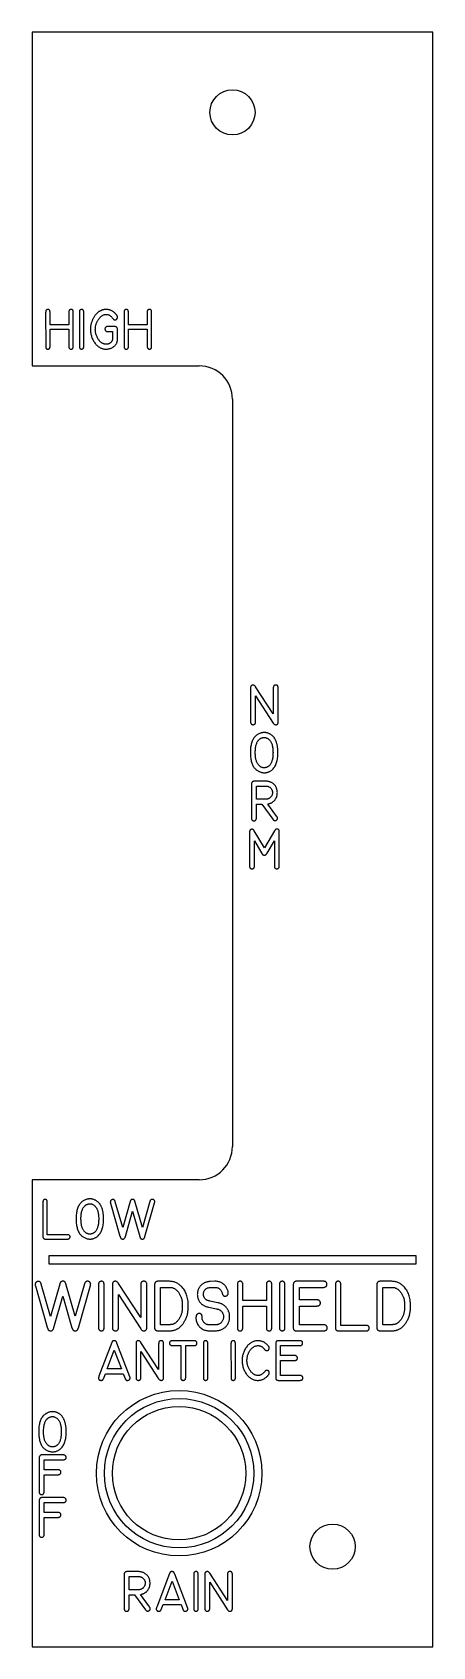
# Model space of a CAD drawing. Header units: inches. Extents: x 0.09 to 1.59, y 5.43 to 11.48.
import ezdxf

# ---------------------------------------------------------------- set-up
doc = ezdxf.new("R2010")
doc.units = ezdxf.units.IN
doc.header["$MEASUREMENT"] = 0

msp = doc.modelspace()

# ---------------------------------------------------------------- linework, layer by layer
at = {"color": 7, "linetype": 'Continuous', "lineweight": 25}
for p, q in [((0.0872, 11.4753), (0.0872, 10.2253)), ((1.5872, 11.4753), (0.0872, 11.4753)), ((1.5872, 5.4253), (1.5872, 11.4753)), ((0.1373, 10.4258), (0.1374, 10.2982)), ((0.1537, 10.3787), (0.1537, 10.4263)), ((0.2242, 10.4273), (0.2243, 10.4268)), ((0.2243, 10.4268), (0.2243, 10.3787)), ((0.2405, 10.2988), (0.2406, 10.4263)), ((0.2635, 10.426), (0.2636, 10.2982)), ((0.2799, 10.2982), (0.2799, 10.4267)), ((0.4311, 10.4258), (0.4312, 10.2982)), ((0.4474, 10.3787), (0.4474, 10.4263)), ((0.518, 10.4273), (0.518, 10.4268)), ((0.518, 10.4268), (0.518, 10.3787)), ((0.5343, 10.2988), (0.5343, 10.4263)), ((0.2243, 10.3787), (0.1537, 10.3787)), ((0.1537, 10.2982), (0.1537, 10.3624)), ((0.1537, 10.3624), (0.2243, 10.3624)), ((0.2243, 10.3624), (0.2243, 10.2991)), ((0.3715, 10.3541), (0.3877, 10.3542)), ((0.394, 10.3725), (0.3724, 10.3725)), ((0.3877, 10.3542), (0.3877, 10.3309)), ((0.406, 10.325), (0.4061, 10.3601)), ((0.518, 10.3787), (0.4474, 10.3787)), ((0.4474, 10.2982), (0.4474, 10.3624)), ((0.4474, 10.3624), (0.518, 10.3624)), ((0.518, 10.3624), (0.518, 10.2991)), ((0.0872, 10.2253), (0.7122, 10.2253)), ((0.8372, 10.1003), (0.8372, 7.3003)), ((0.9052, 9.0176), (0.9052, 8.8925)), ((0.99, 8.9208), (0.9234, 9.0228)), ((0.99, 9.0172), (0.99, 8.9208)), ((1.0084, 8.8908), (1.0084, 9.0181)), ((0.9236, 8.8911), (0.9236, 8.989)), ((0.9236, 8.989), (0.99, 8.8864)), ((0.9559, 8.8512), (0.9559, 8.8512)), ((0.9559, 8.8328), (0.9559, 8.8329)), ((0.9083, 8.6563), (0.9083, 8.5334)), ((0.9596, 8.6691), (0.9218, 8.6692)), ((0.9267, 8.6508), (0.9603, 8.6508)), ((0.9267, 8.6009), (0.9267, 8.6508)), ((0.9587, 8.6009), (0.9267, 8.6009)), ((0.9267, 8.5325), (0.9267, 8.5825)), ((0.9267, 8.5825), (0.9465, 8.5825)), ((0.9465, 8.5825), (0.988, 8.5263)), ((1.0026, 8.5372), (0.9692, 8.5832)), ((0.901, 8.477), (0.9011, 8.3526)), ((0.9568, 8.419), (0.9186, 8.4824)), ((0.995, 8.4833), (0.9568, 8.419)), ((1.0125, 8.3506), (1.0125, 8.4795)), ((0.9194, 8.3521), (0.9194, 8.4449)), ((0.9194, 8.4449), (0.9472, 8.3984)), ((0.9669, 8.3995), (0.9942, 8.4449)), ((0.9942, 8.4449), (0.9942, 8.3517)), ((0.0872, 7.1753), (0.0872, 5.4253)), ((0.7122, 7.1753), (0.0872, 7.1753)), ((0.127, 7.0917), (0.127, 6.964)), ((0.1433, 6.9693), (0.1433, 7.0917)), ((0.3029, 7.1037), (0.3029, 7.1037)), ((0.3029, 7.0853), (0.3029, 7.0854)), ((0.3802, 7.0878), (0.4157, 6.9642)), ((0.4258, 6.9964), (0.3981, 7.0929)), ((0.4535, 7.0933), (0.4258, 6.9964)), ((0.4995, 6.9967), (0.4716, 7.0944)), ((0.5274, 7.0935), (0.4995, 6.9967)), ((0.5091, 6.962), (0.5453, 7.0888)), ((0.4358, 6.9629), (0.4626, 7.0572)), ((0.4626, 7.0572), (0.4899, 6.9624)), ((0.2179, 6.9693), (0.1433, 6.9693)), ((0.1373, 6.953), (0.2164, 6.953)), ((1.5247, 6.8899), (0.1497, 6.8899)), ((0.1497, 6.8899), (0.1497, 6.8599)), ((0.1497, 6.8599), (1.5247, 6.8599)), ((1.5247, 6.8599), (1.5247, 6.8899)), ((0.0987, 6.7775), (0.1431, 6.6231)), ((0.1557, 6.6633), (0.121, 6.784)), ((0.1903, 6.7844), (0.1557, 6.6633)), ((0.2478, 6.6637), (0.2129, 6.7858)), ((0.2827, 6.7847), (0.2478, 6.6637)), ((0.2598, 6.6203), (0.3051, 6.7788)), ((0.3356, 6.7816), (0.3357, 6.6218)), ((0.356, 6.6218), (0.356, 6.7824)), ((0.3873, 6.7805), (0.3874, 6.624)), ((0.4934, 6.6595), (0.41, 6.787)), ((0.4934, 6.78), (0.4934, 6.6595)), ((0.5163, 6.622), (0.5164, 6.781)), ((0.5451, 6.7804), (0.5451, 6.6259)), ((0.5983, 6.7949), (0.5601, 6.7949)), ((0.7714, 6.7949), (0.7534, 6.794)), ((0.7731, 6.7949), (0.7714, 6.7949)), ((0.8554, 6.7814), (0.8555, 6.6218)), ((0.8758, 6.7225), (0.8758, 6.782)), ((0.964, 6.7831), (0.9641, 6.7826)), ((0.9641, 6.7826), (0.9641, 6.7225)), ((0.9844, 6.6226), (0.9844, 6.782)), ((1.0132, 6.7816), (1.0132, 6.6218)), ((1.0336, 6.6218), (1.0336, 6.7824)), ((1.0649, 6.7799), (1.0649, 6.6242)), ((1.1767, 6.7949), (1.0801, 6.7949)), ((1.2226, 6.7824), (1.2227, 6.6228)), ((1.243, 6.6294), (1.243, 6.7824)), ((1.3778, 6.7804), (1.3778, 6.6259)), ((1.4311, 6.7949), (1.3928, 6.7949)), ((0.1682, 6.6214), (0.2017, 6.7393)), ((0.2017, 6.7393), (0.2358, 6.6209)), ((0.4103, 6.6223), (0.4103, 6.7447)), ((0.4103, 6.7447), (0.4934, 6.6164)), ((0.5681, 6.7719), (0.5992, 6.7719)), ((0.5681, 6.632), (0.5681, 6.7719)), ((0.7828, 6.7144), (0.7526, 6.7207)), ((0.7549, 6.7718), (0.7689, 6.7721)), ((0.7689, 6.7721), (0.7703, 6.7721)), ((0.9641, 6.7225), (0.8758, 6.7225)), ((1.0879, 6.7251), (1.0879, 6.7719)), ((1.0879, 6.7719), (1.1756, 6.7719)), ((1.1521, 6.7251), (1.0879, 6.7251)), ((1.4008, 6.7719), (1.4319, 6.7719)), ((1.4008, 6.632), (1.4008, 6.7719)), ((0.7235, 6.6602), (0.7235, 6.6625)), ((0.747, 6.6979), (0.777, 6.6915)), ((0.8758, 6.6218), (0.8758, 6.7021)), ((0.8758, 6.7021), (0.9641, 6.7021)), ((0.9641, 6.7021), (0.9641, 6.6229)), ((1.0879, 6.632), (1.0879, 6.7021)), ((1.0879, 6.7021), (1.151, 6.7021)), ((0.5595, 6.609), (0.5989, 6.609)), ((0.5989, 6.632), (0.5681, 6.632)), ((0.7534, 6.609), (0.7716, 6.609)), ((0.7704, 6.6315), (0.7537, 6.6315)), ((1.0796, 6.609), (1.1756, 6.609)), ((1.1769, 6.632), (1.0879, 6.632)), ((1.2354, 6.609), (1.3344, 6.609)), ((1.3363, 6.6294), (1.243, 6.6294)), ((1.3922, 6.609), (1.4316, 6.609)), ((1.4316, 6.632), (1.4008, 6.632)), ((0.3848, 6.5651), (0.337, 6.4386)), ((0.3681, 6.4666), (0.3944, 6.5364)), ((0.3944, 6.5364), (0.4208, 6.4666)), ((0.4527, 6.437), (0.4045, 6.563)), ((0.4758, 6.5606), (0.4758, 6.4354)), ((0.5606, 6.4638), (0.494, 6.5658)), ((0.5606, 6.5602), (0.5606, 6.4638)), ((0.579, 6.4338), (0.579, 6.5611)), ((0.6132, 6.5538), (0.6434, 6.5538)), ((0.6923, 6.5721), (0.6143, 6.5722)), ((0.6434, 6.5538), (0.6434, 6.4359)), ((0.6618, 6.4348), (0.6618, 6.5538)), ((0.6618, 6.5538), (0.6917, 6.5538)), ((0.7282, 6.5615), (0.7282, 6.4336)), ((0.7445, 6.4336), (0.7445, 6.5622)), ((0.8316, 6.5615), (0.8317, 6.4336)), ((0.848, 6.4336), (0.848, 6.5622)), ((0.9332, 6.5721), (0.9332, 6.5722)), ((0.9992, 6.5602), (0.9992, 6.4356)), ((1.0887, 6.5721), (1.0114, 6.5722)), ((1.0176, 6.5163), (1.0176, 6.5538)), ((1.0176, 6.5538), (1.0878, 6.5538)), ((0.4942, 6.4341), (0.4942, 6.532)), ((0.4942, 6.532), (0.5606, 6.4294)), ((1.069, 6.5163), (1.0176, 6.5163)), ((1.0176, 6.4418), (1.0176, 6.4979)), ((1.0176, 6.4979), (1.0681, 6.4979)), ((0.354, 6.4298), (0.3611, 6.4483)), ((0.3611, 6.4483), (0.4282, 6.4483)), ((0.4208, 6.4666), (0.3681, 6.4666)), ((0.4282, 6.4483), (0.4347, 6.4309)), ((1.0109, 6.4235), (1.0878, 6.4235)), ((1.0888, 6.4418), (1.0176, 6.4418)), ((0.1628, 6.3062), (0.1628, 6.3062)), ((0.1628, 6.2878), (0.1628, 6.2879)), ((0.1131, 6.1317), (0.1132, 6.0075)), ((0.2021, 6.1441), (0.1263, 6.1442)), ((0.1315, 6.0883), (0.1315, 6.1258)), ((0.1315, 6.1258), (0.2021, 6.1258)), ((0.1818, 6.0883), (0.1315, 6.0883)), ((0.1315, 6.0075), (0.1315, 6.0699)), ((0.1315, 6.0699), (0.1811, 6.0699)), ((0.1131, 5.9717), (0.1132, 5.8475)), ((0.2021, 5.9841), (0.1263, 5.9842)), ((0.1315, 5.9283), (0.1315, 5.9658)), ((0.1315, 5.9658), (0.2021, 5.9658)), ((0.1818, 5.9283), (0.1315, 5.9283)), ((0.1315, 5.8475), (0.1315, 5.9099)), ((0.1315, 5.9099), (0.1811, 5.9099)), ((0.4315, 5.694), (0.4315, 5.5712)), ((0.4828, 5.7069), (0.445, 5.7069)), ((0.4499, 5.6386), (0.4499, 5.6886)), ((0.4499, 5.6886), (0.4835, 5.6886)), ((0.6012, 5.6998), (0.5534, 5.5733)), ((0.6691, 5.5718), (0.6209, 5.6978)), ((0.6921, 5.6962), (0.6922, 5.5684)), ((0.7085, 5.5684), (0.7085, 5.6969)), ((0.7335, 5.6954), (0.7336, 5.5702)), ((0.8184, 5.5986), (0.7517, 5.7006)), ((0.8183, 5.695), (0.8184, 5.5986)), ((0.8367, 5.5686), (0.8367, 5.6958)), ((0.4819, 5.6386), (0.4499, 5.6386)), ((0.5844, 5.6014), (0.6108, 5.6712)), ((0.6108, 5.6712), (0.6372, 5.6014)), ((0.7519, 5.5688), (0.7519, 5.6668)), ((0.7519, 5.6668), (0.8184, 5.5641)), ((0.4499, 5.5703), (0.4499, 5.6203)), ((0.4499, 5.6203), (0.4696, 5.6203)), ((0.4696, 5.6203), (0.5112, 5.5641)), ((0.5258, 5.5749), (0.4924, 5.6209)), ((0.5703, 5.5645), (0.5775, 5.583)), ((0.5775, 5.583), (0.6445, 5.583)), ((0.6372, 5.6014), (0.5844, 5.6014)), ((0.6445, 5.583), (0.651, 5.5656)), ((0.0872, 5.4253), (1.5872, 5.4253))]:
    msp.add_line(p, q, dxfattribs=at)
for centre, radius in [((0.8372, 11.1753), 0.0847), ((0.6372, 6.0753), 0.31), ((0.6372, 6.0753), 0.28), ((0.6372, 6.0753), 0.25), ((1.2122, 5.8003), 0.0847)]:
    msp.add_circle(centre, radius, dxfattribs=at)
for centre, start, end in [((0.7122, 10.1003), 0, 90), ((0.7122, 7.3003), 270, 0)]:
    msp.add_arc(centre, 0.125, start, end, dxfattribs=at)
for points, knots in [([(0.1378, 10.4314), (0.1377, 10.431), (0.1375, 10.4304), (0.1374, 10.4292), (0.1374, 10.4277), (0.1374, 10.4265), (0.1373, 10.4258)], [0, 0, 0, 0, 0.196022, 0.382191, 0.62472, 1, 1, 1, 1]), ([(0.1454, 10.4366), (0.1445, 10.4366), (0.1428, 10.4364), (0.1405, 10.4353), (0.1388, 10.4336), (0.1381, 10.4322), (0.1378, 10.4314)], [0, 0, 0, 0, 0.275603, 0.514811, 0.74911, 1, 1, 1, 1]), ([(0.1537, 10.4263), (0.1536, 10.4271), (0.1536, 10.4287), (0.1532, 10.4308), (0.1525, 10.4326), (0.1516, 10.4341), (0.1504, 10.4353), (0.149, 10.4361), (0.1472, 10.4366), (0.146, 10.4366), (0.1454, 10.4366)], [0, 0, 0, 0, 0.161074, 0.305172, 0.430537, 0.544071, 0.651627, 0.760033, 0.873323, 1, 1, 1, 1]), ([(0.2325, 10.4366), (0.2319, 10.4366), (0.2307, 10.4365), (0.229, 10.436), (0.2275, 10.4352), (0.2262, 10.4341), (0.2252, 10.4327), (0.2245, 10.431), (0.2241, 10.4292), (0.2242, 10.4279), (0.2242, 10.4273)], [0, 0, 0, 0, 0.13216, 0.252648, 0.371311, 0.491779, 0.611926, 0.732755, 0.859457, 1, 1, 1, 1]), ([(0.2406, 10.4263), (0.2405, 10.4271), (0.2405, 10.4287), (0.2402, 10.4308), (0.2395, 10.4327), (0.2387, 10.4342), (0.2375, 10.4354), (0.2361, 10.4362), (0.2344, 10.4366), (0.2332, 10.4366), (0.2325, 10.4366)], [0, 0, 0, 0, 0.163541, 0.307274, 0.434306, 0.548884, 0.653704, 0.759488, 0.873096, 1, 1, 1, 1]), ([(0.2646, 10.433), (0.2644, 10.4326), (0.264, 10.4318), (0.2637, 10.4304), (0.2636, 10.4285), (0.2636, 10.4269), (0.2635, 10.426)], [0, 0, 0, 0, 0.170737, 0.353675, 0.609135, 1, 1, 1, 1]), ([(0.2718, 10.4366), (0.2711, 10.4366), (0.2697, 10.4365), (0.2678, 10.4357), (0.266, 10.4346), (0.2651, 10.4335), (0.2646, 10.433)], [0, 0, 0, 0, 0.252822, 0.495908, 0.737887, 1, 1, 1, 1]), ([(0.2799, 10.4267), (0.2799, 10.4275), (0.2798, 10.429), (0.2794, 10.4311), (0.2788, 10.4328), (0.2779, 10.4343), (0.2768, 10.4354), (0.2753, 10.4361), (0.2736, 10.4366), (0.2725, 10.4366), (0.2718, 10.4366)], [0, 0, 0, 0, 0.1624386, 0.3037746, 0.4306802, 0.5425763, 0.6501121, 0.7575801, 0.8720084, 1, 1, 1, 1]), ([(0.3355, 10.4275), (0.3344, 10.4265), (0.332, 10.4246), (0.3288, 10.4215), (0.3257, 10.4182), (0.3228, 10.4147), (0.3201, 10.411), (0.3176, 10.4071), (0.3153, 10.403), (0.3132, 10.3987), (0.3113, 10.3943), (0.3096, 10.3899), (0.3082, 10.3854), (0.307, 10.3808), (0.3062, 10.3762), (0.3055, 10.3715), (0.305, 10.3668), (0.305, 10.3636), (0.3049, 10.362)], [0, 0, 0, 0, 0.059978, 0.120362, 0.180764, 0.241409, 0.302516, 0.364301, 0.427564, 0.491905, 0.556544, 0.620298, 0.683478, 0.746539, 0.809683, 0.872744, 0.936262, 1, 1, 1, 1]), ([(0.3344, 10.3976), (0.3354, 10.3992), (0.3374, 10.4024), (0.3408, 10.4066), (0.3443, 10.4102), (0.3479, 10.4132), (0.3518, 10.4154), (0.3558, 10.4171), (0.36, 10.4181), (0.3629, 10.4182), (0.3644, 10.4183)], [0, 0, 0, 0, 0.151677, 0.29208, 0.422576, 0.544866, 0.661738, 0.774135, 0.88625, 1, 1, 1, 1]), ([(0.3637, 10.4366), (0.3625, 10.4366), (0.36, 10.4365), (0.3563, 10.4361), (0.3525, 10.4353), (0.3488, 10.4342), (0.3452, 10.4329), (0.3418, 10.4314), (0.3386, 10.4295), (0.3365, 10.4282), (0.3355, 10.4275)], [0, 0, 0, 0, 0.123466, 0.247726, 0.373733, 0.502061, 0.629989, 0.754799, 0.877733, 1, 1, 1, 1]), ([(0.3999, 10.4198), (0.3986, 10.4212), (0.396, 10.4238), (0.3917, 10.4272), (0.3874, 10.4301), (0.3829, 10.4325), (0.3783, 10.4343), (0.3735, 10.4357), (0.3687, 10.4365), (0.3654, 10.4366), (0.3637, 10.4366)], [0, 0, 0, 0, 0.13864, 0.270197, 0.396837, 0.520113, 0.640282, 0.759668, 0.879385, 1, 1, 1, 1]), ([(0.3644, 10.4183), (0.3655, 10.4182), (0.3676, 10.4182), (0.3707, 10.4175), (0.3738, 10.4165), (0.3767, 10.415), (0.3795, 10.413), (0.3823, 10.4104), (0.3852, 10.4075), (0.387, 10.4052), (0.3879, 10.404)], [0, 0, 0, 0, 0.113034, 0.223454, 0.334425, 0.446464, 0.566353, 0.698289, 0.841935, 1, 1, 1, 1]), ([(0.3971, 10.3973), (0.3977, 10.3974), (0.3989, 10.3975), (0.4006, 10.3981), (0.4022, 10.3991), (0.4035, 10.4005), (0.4047, 10.402), (0.4056, 10.4038), (0.4062, 10.4057), (0.4062, 10.407), (0.4063, 10.4077)], [0, 0, 0, 0, 0.120036, 0.237513, 0.35583, 0.481904, 0.612193, 0.73746, 0.865712, 1, 1, 1, 1]), ([(0.4063, 10.4077), (0.4062, 10.4086), (0.4061, 10.4105), (0.4051, 10.4128), (0.404, 10.4146), (0.4029, 10.4162), (0.4015, 10.418), (0.4005, 10.4192), (0.3999, 10.4198)], [0, 0, 0, 0, 0.192743, 0.4011, 0.521085, 0.658775, 0.819953, 1, 1, 1, 1]), ([(0.4316, 10.4314), (0.4315, 10.431), (0.4313, 10.4304), (0.4312, 10.4292), (0.4312, 10.4277), (0.4311, 10.4265), (0.4311, 10.4258)], [0, 0, 0, 0, 0.196022, 0.382191, 0.62472, 1, 1, 1, 1]), ([(0.4392, 10.4366), (0.4383, 10.4366), (0.4366, 10.4364), (0.4343, 10.4353), (0.4325, 10.4336), (0.4319, 10.4322), (0.4316, 10.4314)], [0, 0, 0, 0, 0.275603, 0.514811, 0.74911, 1, 1, 1, 1]), ([(0.4474, 10.4263), (0.4474, 10.4271), (0.4474, 10.4287), (0.4469, 10.4308), (0.4463, 10.4326), (0.4454, 10.4341), (0.4442, 10.4353), (0.4427, 10.4361), (0.441, 10.4366), (0.4398, 10.4366), (0.4392, 10.4366)], [0, 0, 0, 0, 0.161074, 0.305172, 0.430537, 0.544071, 0.651627, 0.760033, 0.873323, 1, 1, 1, 1]), ([(0.5263, 10.4366), (0.5257, 10.4366), (0.5245, 10.4365), (0.5228, 10.436), (0.5212, 10.4352), (0.5199, 10.4341), (0.5189, 10.4327), (0.5182, 10.431), (0.5179, 10.4292), (0.518, 10.4279), (0.518, 10.4273)], [0, 0, 0, 0, 0.13216, 0.252648, 0.371311, 0.491779, 0.611926, 0.732755, 0.859457, 1, 1, 1, 1]), ([(0.5343, 10.4263), (0.5343, 10.4271), (0.5343, 10.4287), (0.5339, 10.4308), (0.5333, 10.4327), (0.5325, 10.4342), (0.5313, 10.4354), (0.5298, 10.4362), (0.5281, 10.4366), (0.5269, 10.4366), (0.5263, 10.4366)], [0, 0, 0, 0, 0.1635412, 0.3072743, 0.4343056, 0.5488844, 0.653704, 0.7594878, 0.8730959, 1, 1, 1, 1]), ([(0.3049, 10.362), (0.305, 10.3597), (0.3051, 10.355), (0.306, 10.3481), (0.3075, 10.3412), (0.3095, 10.3344), (0.312, 10.3278), (0.315, 10.3214), (0.3185, 10.3154), (0.3213, 10.3116), (0.3226, 10.3097)], [0, 0, 0, 0, 0.124378, 0.248448, 0.373554, 0.500054, 0.626424, 0.751212, 0.875218, 1, 1, 1, 1]), ([(0.3233, 10.3624), (0.3234, 10.364), (0.3234, 10.3672), (0.324, 10.3719), (0.3249, 10.3766), (0.3261, 10.3811), (0.3277, 10.3856), (0.3296, 10.3898), (0.3318, 10.3938), (0.3335, 10.3963), (0.3344, 10.3976)], [0, 0, 0, 0, 0.127898, 0.25386, 0.380528, 0.506848, 0.632481, 0.755751, 0.877863, 1, 1, 1, 1]), ([(0.3393, 10.3187), (0.3381, 10.3202), (0.3357, 10.3233), (0.3326, 10.3283), (0.3298, 10.3336), (0.3275, 10.3392), (0.3257, 10.345), (0.3243, 10.3508), (0.3235, 10.3566), (0.3234, 10.3605), (0.3233, 10.3624)], [0, 0, 0, 0, 0.122127, 0.246164, 0.371739, 0.500703, 0.629378, 0.754682, 0.877856, 1, 1, 1, 1]), ([(0.3651, 10.3716), (0.3642, 10.3712), (0.3626, 10.3704), (0.3607, 10.3684), (0.3595, 10.366), (0.3594, 10.3642), (0.3593, 10.3633)], [0, 0, 0, 0, 0.256624, 0.508417, 0.75258, 1, 1, 1, 1]), ([(0.3593, 10.3633), (0.3593, 10.3625), (0.3595, 10.361), (0.3603, 10.3589), (0.3615, 10.3571), (0.3627, 10.3562), (0.3633, 10.3557)], [0, 0, 0, 0, 0.263007, 0.50693, 0.748806, 1, 1, 1, 1]), ([(0.3633, 10.3557), (0.3637, 10.3554), (0.3646, 10.3548), (0.3659, 10.3544), (0.3672, 10.3543), (0.3684, 10.3542), (0.3699, 10.3542), (0.3709, 10.3542), (0.3715, 10.3541)], [0, 0, 0, 0, 0.1822658, 0.368403, 0.4832774, 0.6279574, 0.7987996, 1, 1, 1, 1]), ([(0.3724, 10.3725), (0.3714, 10.3725), (0.3698, 10.3725), (0.3677, 10.3724), (0.3662, 10.3721), (0.3654, 10.3718), (0.3651, 10.3716)], [0, 0, 0, 0, 0.3904735, 0.6600832, 0.8462637, 1, 1, 1, 1]), ([(0.3879, 10.404), (0.3884, 10.4034), (0.3892, 10.4022), (0.3906, 10.4008), (0.3917, 10.3995), (0.393, 10.3984), (0.3948, 10.3975), (0.3963, 10.3974), (0.3971, 10.3973)], [0, 0, 0, 0, 0.194971, 0.365719, 0.503177, 0.616054, 0.809501, 1, 1, 1, 1]), ([(0.4061, 10.3601), (0.4061, 10.3611), (0.4061, 10.3631), (0.4057, 10.3659), (0.4049, 10.3682), (0.4037, 10.37), (0.4019, 10.3713), (0.3997, 10.3721), (0.397, 10.3726), (0.3951, 10.3726), (0.394, 10.3725)], [0, 0, 0, 0, 0.156685, 0.290563, 0.404675, 0.504289, 0.604164, 0.715892, 0.847189, 1, 1, 1, 1]), ([(0.1374, 10.2982), (0.1374, 10.2973), (0.1374, 10.2958), (0.1378, 10.2936), (0.1383, 10.2918), (0.1393, 10.2903), (0.1405, 10.2892), (0.142, 10.2884), (0.1437, 10.2879), (0.145, 10.288), (0.1456, 10.288)], [0, 0, 0, 0, 0.162575, 0.305328, 0.431169, 0.542154, 0.647528, 0.756058, 0.870121, 1, 1, 1, 1]), ([(0.1456, 10.288), (0.1463, 10.288), (0.1475, 10.288), (0.1492, 10.2884), (0.1506, 10.2892), (0.1518, 10.2903), (0.1527, 10.2918), (0.1533, 10.2936), (0.1536, 10.2958), (0.1537, 10.2973), (0.1537, 10.2982)], [0, 0, 0, 0, 0.127294, 0.24078, 0.346965, 0.452181, 0.563496, 0.691718, 0.835995, 1, 1, 1, 1]), ([(0.2243, 10.2991), (0.2243, 10.2983), (0.2243, 10.2971), (0.2243, 10.2955), (0.2244, 10.2944), (0.2246, 10.2937), (0.2247, 10.2934)], [0, 0, 0, 0, 0.398028, 0.64728, 0.818684, 1, 1, 1, 1]), ([(0.2247, 10.2934), (0.225, 10.2926), (0.2255, 10.2911), (0.2273, 10.2893), (0.2296, 10.2882), (0.2313, 10.2881), (0.2323, 10.288)], [0, 0, 0, 0, 0.248744, 0.478059, 0.72074, 1, 1, 1, 1]), ([(0.2323, 10.288), (0.233, 10.288), (0.2342, 10.288), (0.2361, 10.2884), (0.2376, 10.2892), (0.2388, 10.2904), (0.2396, 10.2919), (0.2402, 10.2939), (0.2405, 10.2962), (0.2405, 10.2979), (0.2405, 10.2988)], [0, 0, 0, 0, 0.128809, 0.242143, 0.346207, 0.445773, 0.553591, 0.678127, 0.826451, 1, 1, 1, 1]), ([(0.2636, 10.2982), (0.2636, 10.2974), (0.2636, 10.2961), (0.2636, 10.2946), (0.2638, 10.2934), (0.2641, 10.2928), (0.2642, 10.2925)], [0, 0, 0, 0, 0.400719, 0.653819, 0.825724, 1, 1, 1, 1]), ([(0.2642, 10.2925), (0.2646, 10.2919), (0.2653, 10.2906), (0.2672, 10.2892), (0.2694, 10.2882), (0.271, 10.288), (0.2718, 10.288)], [0, 0, 0, 0, 0.2303345, 0.4799639, 0.74004, 1, 1, 1, 1]), ([(0.2718, 10.288), (0.2725, 10.288), (0.274, 10.2881), (0.276, 10.289), (0.2778, 10.29), (0.2786, 10.2911), (0.279, 10.2917)], [0, 0, 0, 0, 0.252909, 0.513256, 0.767106, 1, 1, 1, 1]), ([(0.279, 10.2917), (0.2792, 10.2921), (0.2794, 10.2929), (0.2797, 10.2942), (0.2799, 10.296), (0.2799, 10.2974), (0.2799, 10.2982)], [0, 0, 0, 0, 0.196636, 0.386764, 0.637659, 1, 1, 1, 1]), ([(0.3226, 10.3097), (0.324, 10.308), (0.3268, 10.3046), (0.3314, 10.3002), (0.3362, 10.2964), (0.3412, 10.2933), (0.3464, 10.2909), (0.3518, 10.2892), (0.3575, 10.2881), (0.3613, 10.288), (0.3633, 10.288)], [0, 0, 0, 0, 0.140081, 0.272541, 0.399688, 0.521682, 0.640878, 0.759144, 0.878104, 1, 1, 1, 1]), ([(0.3646, 10.3063), (0.3634, 10.3063), (0.361, 10.3064), (0.3575, 10.3069), (0.3542, 10.3079), (0.3509, 10.3092), (0.3478, 10.311), (0.3448, 10.3132), (0.3419, 10.3157), (0.3402, 10.3177), (0.3393, 10.3187)], [0, 0, 0, 0, 0.123063, 0.244195, 0.363057, 0.482803, 0.604839, 0.730937, 0.862788, 1, 1, 1, 1]), ([(0.3633, 10.288), (0.3652, 10.288), (0.3689, 10.2882), (0.3744, 10.2892), (0.3797, 10.2908), (0.3848, 10.293), (0.3896, 10.2957), (0.3939, 10.2988), (0.3978, 10.3024), (0.4, 10.3052), (0.401, 10.3065)], [0, 0, 0, 0, 0.129341, 0.255945, 0.382925, 0.511215, 0.638108, 0.760229, 0.880413, 1, 1, 1, 1]), ([(0.3853, 10.3178), (0.3847, 10.317), (0.3837, 10.3152), (0.3818, 10.3129), (0.3795, 10.311), (0.3769, 10.3093), (0.3741, 10.308), (0.3711, 10.307), (0.3679, 10.3064), (0.3657, 10.3064), (0.3646, 10.3063)], [0, 0, 0, 0, 0.122635, 0.241641, 0.362339, 0.484574, 0.608423, 0.735058, 0.864582, 1, 1, 1, 1]), ([(0.3877, 10.3309), (0.3877, 10.3295), (0.3876, 10.327), (0.3872, 10.3235), (0.3865, 10.3205), (0.3857, 10.3187), (0.3853, 10.3178)], [0, 0, 0, 0, 0.3151368, 0.564743, 0.7834273, 1, 1, 1, 1]), ([(0.401, 10.3065), (0.4019, 10.3079), (0.4035, 10.3105), (0.4048, 10.3141), (0.4055, 10.3171), (0.4059, 10.3196), (0.406, 10.3222), (0.406, 10.3241), (0.406, 10.325)], [0, 0, 0, 0, 0.244047, 0.473562, 0.590872, 0.716416, 0.852588, 1, 1, 1, 1]), ([(0.4312, 10.2982), (0.4311, 10.2973), (0.4311, 10.2958), (0.4316, 10.2936), (0.4321, 10.2918), (0.4331, 10.2903), (0.4343, 10.2892), (0.4358, 10.2884), (0.4375, 10.2879), (0.4387, 10.288), (0.4394, 10.288)], [0, 0, 0, 0, 0.162575, 0.305328, 0.431169, 0.542154, 0.647528, 0.756058, 0.870121, 1, 1, 1, 1]), ([(0.4394, 10.288), (0.44, 10.288), (0.4412, 10.288), (0.4429, 10.2884), (0.4444, 10.2892), (0.4456, 10.2903), (0.4464, 10.2918), (0.4471, 10.2936), (0.4474, 10.2958), (0.4474, 10.2973), (0.4474, 10.2982)], [0, 0, 0, 0, 0.127294, 0.24078, 0.346965, 0.452181, 0.563496, 0.691718, 0.835995, 1, 1, 1, 1]), ([(0.518, 10.2991), (0.518, 10.2983), (0.5181, 10.2971), (0.518, 10.2955), (0.5182, 10.2944), (0.5184, 10.2937), (0.5185, 10.2934)], [0, 0, 0, 0, 0.398028, 0.64728, 0.818684, 1, 1, 1, 1]), ([(0.5185, 10.2934), (0.5187, 10.2926), (0.5193, 10.2911), (0.5211, 10.2893), (0.5234, 10.2882), (0.5251, 10.2881), (0.5261, 10.288)], [0, 0, 0, 0, 0.248744, 0.478059, 0.72074, 1, 1, 1, 1]), ([(0.5261, 10.288), (0.5267, 10.288), (0.528, 10.288), (0.5298, 10.2884), (0.5313, 10.2892), (0.5325, 10.2904), (0.5334, 10.2919), (0.534, 10.2939), (0.5343, 10.2962), (0.5343, 10.2979), (0.5343, 10.2988)], [0, 0, 0, 0, 0.1288089, 0.2421427, 0.3462071, 0.4457732, 0.5535908, 0.6781268, 0.8264514, 1, 1, 1, 1]), ([(0.9056, 9.0237), (0.9055, 9.0234), (0.9053, 9.0227), (0.9052, 9.0215), (0.9052, 9.0198), (0.9052, 9.0184), (0.9052, 9.0176)], [0, 0, 0, 0, 0.164011, 0.339607, 0.5985, 1, 1, 1, 1]), ([(0.9138, 9.0291), (0.9129, 9.0291), (0.9111, 9.0289), (0.9087, 9.0277), (0.9067, 9.026), (0.906, 9.0245), (0.9056, 9.0237)], [0, 0, 0, 0, 0.257226, 0.515442, 0.763924, 1, 1, 1, 1]), ([(0.9234, 9.0228), (0.923, 9.0234), (0.9222, 9.0244), (0.9211, 9.0258), (0.9199, 9.0269), (0.9185, 9.028), (0.9164, 9.029), (0.9147, 9.0291), (0.9138, 9.0291)], [0, 0, 0, 0, 0.169217, 0.3203, 0.451757, 0.567066, 0.78044, 1, 1, 1, 1]), ([(0.9993, 9.0291), (0.9985, 9.0291), (0.9971, 9.0291), (0.9951, 9.0286), (0.9934, 9.0278), (0.9921, 9.0265), (0.9911, 9.0248), (0.9904, 9.0227), (0.9901, 9.0201), (0.99, 9.0183), (0.99, 9.0172)], [0, 0, 0, 0, 0.1309992, 0.2467172, 0.3505328, 0.4495638, 0.5554026, 0.679484, 0.8266823, 1, 1, 1, 1]), ([(1.0084, 9.0181), (1.0084, 9.019), (1.0083, 9.0207), (1.0079, 9.023), (1.0073, 9.025), (1.0063, 9.0266), (1.0049, 9.0279), (1.0033, 9.0287), (1.0014, 9.0292), (1, 9.0291), (0.9993, 9.0291)], [0, 0, 0, 0, 0.16208, 0.304988, 0.429155, 0.54241, 0.64608, 0.754429, 0.869073, 1, 1, 1, 1]), ([(0.9219, 8.8363), (0.9204, 8.8346), (0.9176, 8.8312), (0.914, 8.8253), (0.9109, 8.8188), (0.9085, 8.8117), (0.9066, 8.804), (0.9051, 8.7957), (0.9043, 8.7869), (0.9042, 8.7809), (0.9041, 8.7778)], [0, 0, 0, 0, 0.105705, 0.215134, 0.329018, 0.449631, 0.576639, 0.710541, 0.851416, 1, 1, 1, 1]), ([(0.9052, 8.8925), (0.9052, 8.8915), (0.9052, 8.8899), (0.9053, 8.8878), (0.9056, 8.8862), (0.9059, 8.8854), (0.9061, 8.885)], [0, 0, 0, 0, 0.379232, 0.640476, 0.832404, 1, 1, 1, 1]), ([(0.9061, 8.885), (0.9065, 8.8843), (0.9074, 8.883), (0.9094, 8.8816), (0.9117, 8.8807), (0.9134, 8.8805), (0.9143, 8.8805)], [0, 0, 0, 0, 0.247683, 0.484068, 0.729372, 1, 1, 1, 1]), ([(0.9143, 8.8805), (0.915, 8.8805), (0.9163, 8.8806), (0.9182, 8.8811), (0.9198, 8.882), (0.9212, 8.8831), (0.9222, 8.8847), (0.9229, 8.8865), (0.9234, 8.8887), (0.9235, 8.8903), (0.9236, 8.8911)], [0, 0, 0, 0, 0.13213, 0.251966, 0.362464, 0.472906, 0.585187, 0.708511, 0.845513, 1, 1, 1, 1]), ([(0.9559, 8.8512), (0.9544, 8.8512), (0.9513, 8.851), (0.9468, 8.8502), (0.9423, 8.8489), (0.9377, 8.8472), (0.9333, 8.845), (0.9292, 8.8424), (0.9253, 8.8396), (0.923, 8.8374), (0.9219, 8.8363)], [0, 0, 0, 0, 0.1189, 0.238815, 0.363412, 0.491768, 0.621792, 0.748494, 0.874822, 1, 1, 1, 1]), ([(0.9854, 8.8402), (0.9843, 8.8411), (0.9821, 8.8427), (0.9786, 8.8449), (0.975, 8.8468), (0.9713, 8.8483), (0.9674, 8.8496), (0.9636, 8.8505), (0.9597, 8.8511), (0.9571, 8.8512), (0.9559, 8.8512)], [0, 0, 0, 0, 0.128897, 0.256024, 0.383031, 0.510763, 0.636864, 0.759967, 0.880017, 1, 1, 1, 1]), ([(1.0073, 8.7753), (1.0073, 8.7772), (1.0073, 8.7809), (1.0071, 8.7864), (1.0066, 8.7916), (1.0061, 8.7966), (1.0053, 8.8015), (1.0044, 8.8061), (1.0033, 8.8105), (1.002, 8.8146), (1.0005, 8.8186), (0.9989, 8.8223), (0.9971, 8.8258), (0.9951, 8.8292), (0.993, 8.8323), (0.9906, 8.8352), (0.9881, 8.8378), (0.9863, 8.8394), (0.9854, 8.8402)], [0, 0, 0, 0, 0.0804244, 0.1577113, 0.2319715, 0.3037251, 0.3726848, 0.4389077, 0.5029624, 0.5646746, 0.624091, 0.6813894, 0.737383, 0.7916882, 0.8451799, 0.8974877, 0.9488854, 1, 1, 1, 1]), ([(0.99, 8.8864), (0.9907, 8.8854), (0.9919, 8.8837), (0.9943, 8.8818), (0.9969, 8.8806), (0.9987, 8.8805), (0.9995, 8.8805)], [0, 0, 0, 0, 0.290623, 0.542214, 0.774801, 1, 1, 1, 1]), ([(0.9995, 8.8805), (1.0002, 8.8805), (1.0015, 8.8805), (1.0033, 8.8811), (1.0048, 8.8819), (1.0061, 8.883), (1.0071, 8.8845), (1.0078, 8.8864), (1.0082, 8.8885), (1.0083, 8.89), (1.0084, 8.8908)], [0, 0, 0, 0, 0.129823, 0.246796, 0.357906, 0.465733, 0.578613, 0.704189, 0.842964, 1, 1, 1, 1]), ([(0.9041, 8.7778), (0.9042, 8.7747), (0.9043, 8.7686), (0.9049, 8.7597), (0.9061, 8.7515), (0.9076, 8.7438), (0.9097, 8.7367), (0.9122, 8.7303), (0.915, 8.7243), (0.9175, 8.7208), (0.9186, 8.7191)], [0, 0, 0, 0, 0.153124, 0.297158, 0.432037, 0.559346, 0.678717, 0.790963, 0.898004, 1, 1, 1, 1]), ([(0.9225, 8.7773), (0.9226, 8.7799), (0.9227, 8.7849), (0.9233, 8.7921), (0.9243, 8.7988), (0.9258, 8.805), (0.9276, 8.8107), (0.9299, 8.8157), (0.9325, 8.8201), (0.9347, 8.8225), (0.9357, 8.8237)], [0, 0, 0, 0, 0.156125, 0.302877, 0.440322, 0.56978, 0.690666, 0.801587, 0.904038, 1, 1, 1, 1]), ([(0.9333, 8.7314), (0.9324, 8.7327), (0.9305, 8.7354), (0.9284, 8.74), (0.9265, 8.7449), (0.925, 8.7504), (0.9239, 8.7563), (0.9231, 8.7628), (0.9226, 8.7699), (0.9226, 8.7748), (0.9225, 8.7773)], [0, 0, 0, 0, 0.100044, 0.204357, 0.314658, 0.431428, 0.557026, 0.692898, 0.840874, 1, 1, 1, 1]), ([(0.9357, 8.8237), (0.9364, 8.8244), (0.9377, 8.8257), (0.94, 8.8274), (0.9425, 8.8289), (0.9452, 8.8303), (0.9479, 8.8314), (0.9506, 8.8322), (0.9533, 8.8327), (0.955, 8.8328), (0.9559, 8.8328)], [0, 0, 0, 0, 0.123362, 0.249717, 0.37865, 0.511599, 0.64377, 0.76903, 0.886766, 1, 1, 1, 1]), ([(0.9559, 8.8329), (0.9566, 8.8328), (0.9582, 8.8328), (0.9605, 8.8323), (0.9629, 8.8317), (0.966, 8.8304), (0.9699, 8.8285), (0.9725, 8.8264), (0.9738, 8.8253)], [0, 0, 0, 0, 0.11376, 0.233218, 0.356799, 0.48809, 0.749531, 1, 1, 1, 1]), ([(0.9738, 8.8253), (0.975, 8.824), (0.9775, 8.8215), (0.9806, 8.8169), (0.9832, 8.8116), (0.9854, 8.8058), (0.987, 8.7993), (0.9882, 8.7923), (0.9889, 8.7845), (0.9889, 8.7792), (0.989, 8.7764)], [0, 0, 0, 0, 0.1008649, 0.2051401, 0.3147537, 0.4327349, 0.5589265, 0.6946525, 0.8414737, 1, 1, 1, 1]), ([(0.989, 8.7764), (0.9889, 8.7737), (0.9889, 8.7685), (0.9883, 8.761), (0.9874, 8.7542), (0.986, 8.748), (0.9843, 8.7423), (0.9822, 8.7372), (0.9796, 8.7326), (0.9775, 8.73), (0.9765, 8.7287)], [0, 0, 0, 0, 0.1611741, 0.3098642, 0.4466767, 0.5722175, 0.6885582, 0.7978868, 0.9013973, 1, 1, 1, 1]), ([(0.9876, 8.7132), (0.9892, 8.7149), (0.9925, 8.7184), (0.9965, 8.7245), (0.9999, 8.7312), (1.0026, 8.7387), (1.0048, 8.7468), (1.0063, 8.7557), (1.0072, 8.7652), (1.0073, 8.7719), (1.0073, 8.7753)], [0, 0, 0, 0, 0.104917, 0.212948, 0.325254, 0.443443, 0.569143, 0.703178, 0.846557, 1, 1, 1, 1]), ([(0.9186, 8.7191), (0.9198, 8.7177), (0.9221, 8.7151), (0.9261, 8.7116), (0.9306, 8.7084), (0.9355, 8.7057), (0.9407, 8.7034), (0.9459, 8.7018), (0.9511, 8.7007), (0.9546, 8.7006), (0.9563, 8.7005)], [0, 0, 0, 0, 0.121113, 0.243963, 0.369981, 0.501105, 0.632263, 0.757497, 0.880131, 1, 1, 1, 1]), ([(0.9559, 8.7188), (0.9548, 8.7189), (0.9527, 8.719), (0.9496, 8.7197), (0.9465, 8.7207), (0.9435, 8.7222), (0.9406, 8.724), (0.9379, 8.7262), (0.9354, 8.7286), (0.934, 8.7305), (0.9333, 8.7314)], [0, 0, 0, 0, 0.116304, 0.233863, 0.354988, 0.482525, 0.612268, 0.740399, 0.869415, 1, 1, 1, 1]), ([(0.9765, 8.7287), (0.9758, 8.728), (0.9744, 8.7265), (0.9721, 8.7247), (0.9695, 8.723), (0.9669, 8.7215), (0.9641, 8.7204), (0.9613, 8.7195), (0.9586, 8.719), (0.9568, 8.7189), (0.9559, 8.7188)], [0, 0, 0, 0, 0.125983, 0.2526002, 0.3820702, 0.5136808, 0.6424416, 0.765615, 0.8850699, 1, 1, 1, 1]), ([(0.9563, 8.7005), (0.9577, 8.7005), (0.9605, 8.7006), (0.9646, 8.7013), (0.9688, 8.7023), (0.9729, 8.7039), (0.977, 8.7057), (0.9808, 8.7079), (0.9844, 8.7103), (0.9866, 8.7122), (0.9876, 8.7132)], [0, 0, 0, 0, 0.118981, 0.240318, 0.364646, 0.49276, 0.622125, 0.749523, 0.874592, 1, 1, 1, 1]), ([(0.9218, 8.6692), (0.9207, 8.6692), (0.9186, 8.6692), (0.9156, 8.6687), (0.9132, 8.6677), (0.9112, 8.6663), (0.9097, 8.6644), (0.9087, 8.6621), (0.9082, 8.6593), (0.9083, 8.6573), (0.9083, 8.6563)], [0, 0, 0, 0, 0.15384, 0.286948, 0.403942, 0.512601, 0.619501, 0.731605, 0.857209, 1, 1, 1, 1]), ([(1.0053, 8.6263), (1.0052, 8.6279), (1.0051, 8.6309), (1.0044, 8.6354), (1.0034, 8.6396), (1.0019, 8.6436), (1.0002, 8.6474), (0.998, 8.6509), (0.9954, 8.6542), (0.9925, 8.6572), (0.9892, 8.66), (0.9857, 8.6624), (0.982, 8.6644), (0.978, 8.6661), (0.9737, 8.6674), (0.9692, 8.6683), (0.9645, 8.669), (0.9613, 8.6691), (0.9596, 8.6691)], [0, 0, 0, 0, 0.066973, 0.130798, 0.192516, 0.252737, 0.311919, 0.370508, 0.42962, 0.489933, 0.550435, 0.610788, 0.671641, 0.733202, 0.796041, 0.861499, 0.929372, 1, 1, 1, 1]), ([(0.973, 8.6034), (0.9721, 8.603), (0.9702, 8.6021), (0.9676, 8.6014), (0.9654, 8.6011), (0.9634, 8.601), (0.9611, 8.6009), (0.9595, 8.6009), (0.9587, 8.6009)], [0, 0, 0, 0, 0.211545, 0.424762, 0.540077, 0.67459, 0.828575, 1, 1, 1, 1]), ([(0.9603, 8.6508), (0.9616, 8.6508), (0.9639, 8.6507), (0.9671, 8.6505), (0.9699, 8.6498), (0.9715, 8.6491), (0.9724, 8.6487)], [0, 0, 0, 0, 0.314981, 0.565702, 0.782137, 1, 1, 1, 1]), ([(0.9692, 8.5832), (0.9705, 8.5835), (0.9732, 8.584), (0.977, 8.5852), (0.9806, 8.5866), (0.984, 8.5883), (0.9872, 8.5903), (0.9901, 8.5925), (0.9929, 8.595), (0.9954, 8.5978), (0.9977, 8.6008), (0.9997, 8.6039), (1.0014, 8.6072), (1.0028, 8.6107), (1.0038, 8.6144), (1.0046, 8.6182), (1.0051, 8.6222), (1.0052, 8.6249), (1.0053, 8.6263)], [0, 0, 0, 0, 0.066714, 0.131686, 0.194568, 0.256276, 0.316622, 0.377186, 0.437587, 0.498732, 0.559614, 0.620242, 0.681007, 0.741738, 0.803735, 0.867258, 0.932516, 1, 1, 1, 1]), ([(0.9724, 8.6487), (0.9734, 8.6482), (0.9755, 8.6471), (0.9784, 8.645), (0.9808, 8.6424), (0.983, 8.6396), (0.9847, 8.6365), (0.986, 8.6332), (0.9867, 8.6297), (0.9868, 8.6273), (0.9869, 8.6261)], [0, 0, 0, 0, 0.125904, 0.249604, 0.372836, 0.49813, 0.624034, 0.747355, 0.872016, 1, 1, 1, 1]), ([(0.9869, 8.6261), (0.9868, 8.6249), (0.9867, 8.6225), (0.986, 8.619), (0.9848, 8.6157), (0.9832, 8.6126), (0.9812, 8.6098), (0.9788, 8.6073), (0.9761, 8.6051), (0.9741, 8.604), (0.973, 8.6034)], [0, 0, 0, 0, 0.129781, 0.254908, 0.378839, 0.503945, 0.629035, 0.750834, 0.874122, 1, 1, 1, 1]), ([(0.9083, 8.5334), (0.9083, 8.5325), (0.9083, 8.5311), (0.9083, 8.5293), (0.9084, 8.5281), (0.9085, 8.5275), (0.9085, 8.5272)], [0, 0, 0, 0, 0.428028, 0.697539, 0.863684, 1, 1, 1, 1]), ([(0.9176, 8.5205), (0.9183, 8.5205), (0.9197, 8.5205), (0.9216, 8.521), (0.9232, 8.5219), (0.9245, 8.5233), (0.9255, 8.525), (0.9263, 8.5272), (0.9266, 8.5297), (0.9267, 8.5316), (0.9267, 8.5325)], [0, 0, 0, 0, 0.124646, 0.23419, 0.339077, 0.444245, 0.558359, 0.685896, 0.832567, 1, 1, 1, 1]), ([(1.0035, 8.5361), (1.0033, 8.5363), (1.003, 8.5366), (1.0027, 8.537), (1.0026, 8.5372)], [0, 0, 0, 0, 0.617839, 1, 1, 1, 1]), ([(1.0059, 8.5301), (1.0059, 8.5306), (1.0059, 8.5316), (1.0054, 8.5331), (1.0046, 8.5346), (1.0039, 8.5356), (1.0035, 8.5361)], [0, 0, 0, 0, 0.226314, 0.465329, 0.719634, 1, 1, 1, 1]), ([(0.9104, 8.4887), (0.9097, 8.4887), (0.9083, 8.4887), (0.9063, 8.4881), (0.9046, 8.4872), (0.9032, 8.4859), (0.9022, 8.4842), (0.9015, 8.4821), (0.9011, 8.4797), (0.901, 8.478), (0.901, 8.477)], [0, 0, 0, 0, 0.131363, 0.247704, 0.354167, 0.460184, 0.572987, 0.698011, 0.838777, 1, 1, 1, 1]), ([(0.9085, 8.5272), (0.9086, 8.5267), (0.9089, 8.5257), (0.9096, 8.5244), (0.9105, 8.5232), (0.9116, 8.5223), (0.9129, 8.5215), (0.9144, 8.5209), (0.916, 8.5205), (0.917, 8.5205), (0.9176, 8.5205)], [0, 0, 0, 0, 0.123486, 0.242589, 0.362825, 0.484354, 0.610953, 0.735309, 0.865134, 1, 1, 1, 1]), ([(0.9186, 8.4824), (0.9182, 8.483), (0.9176, 8.484), (0.9166, 8.4854), (0.9157, 8.4866), (0.9145, 8.4876), (0.9128, 8.4886), (0.9112, 8.4886), (0.9104, 8.4887)], [0, 0, 0, 0, 0.180134, 0.33639, 0.467656, 0.579524, 0.780795, 1, 1, 1, 1]), ([(0.988, 8.5263), (0.9884, 8.5259), (0.989, 8.525), (0.99, 8.5238), (0.991, 8.5229), (0.9923, 8.522), (0.9942, 8.5213), (0.9957, 8.5213), (0.9965, 8.5212)], [0, 0, 0, 0, 0.1678564, 0.3147484, 0.4441386, 0.5550426, 0.7638618, 1, 1, 1, 1]), ([(1.0039, 8.4891), (1.003, 8.4891), (1.0013, 8.4891), (0.9994, 8.4882), (0.9981, 8.4872), (0.9971, 8.4861), (0.996, 8.4848), (0.9954, 8.4838), (0.995, 8.4833)], [0, 0, 0, 0, 0.233282, 0.442763, 0.55123, 0.677088, 0.828103, 1, 1, 1, 1]), ([(0.9965, 8.5212), (0.9972, 8.5213), (0.9984, 8.5214), (1.0002, 8.5218), (1.0018, 8.5226), (1.0032, 8.5237), (1.0044, 8.525), (1.0052, 8.5265), (1.0058, 8.5282), (1.0059, 8.5295), (1.0059, 8.5301)], [0, 0, 0, 0, 0.135725, 0.26129, 0.384102, 0.506106, 0.628917, 0.747851, 0.870992, 1, 1, 1, 1]), ([(1.0125, 8.4795), (1.0125, 8.4802), (1.0125, 8.4817), (1.0122, 8.4838), (1.0115, 8.4855), (1.0106, 8.487), (1.0093, 8.488), (1.0078, 8.4888), (1.0059, 8.4891), (1.0046, 8.4891), (1.0039, 8.4891)], [0, 0, 0, 0, 0.155255, 0.291579, 0.412642, 0.523484, 0.629654, 0.738626, 0.861022, 1, 1, 1, 1]), ([(0.9011, 8.3526), (0.9011, 8.3516), (0.9011, 8.3498), (0.9015, 8.3472), (0.9022, 8.3451), (0.9031, 8.3433), (0.9044, 8.3419), (0.9061, 8.341), (0.908, 8.3405), (0.9093, 8.3405), (0.91, 8.3405)], [0, 0, 0, 0, 0.1706604, 0.3173767, 0.4467148, 0.5599371, 0.6637977, 0.7671078, 0.8771724, 1, 1, 1, 1]), ([(0.9185, 8.3454), (0.9187, 8.3459), (0.919, 8.3467), (0.9193, 8.3482), (0.9194, 8.35), (0.9194, 8.3513), (0.9194, 8.3521)], [0, 0, 0, 0, 0.195455, 0.39503, 0.648136, 1, 1, 1, 1]), ([(0.9472, 8.3984), (0.9475, 8.3978), (0.9482, 8.3966), (0.9494, 8.3951), (0.9504, 8.3939), (0.9518, 8.3927), (0.9539, 8.3918), (0.9556, 8.3917), (0.9566, 8.3917)], [0, 0, 0, 0, 0.1807124, 0.3348062, 0.4651757, 0.5715678, 0.7728804, 1, 1, 1, 1]), ([(0.9566, 8.3917), (0.9571, 8.3917), (0.9581, 8.3917), (0.9595, 8.3919), (0.9608, 8.3923), (0.962, 8.393), (0.9631, 8.394), (0.9642, 8.3955), (0.9655, 8.3973), (0.9664, 8.3988), (0.9669, 8.3995)], [0, 0, 0, 0, 0.11479, 0.216829, 0.313114, 0.402301, 0.506757, 0.63991, 0.804363, 1, 1, 1, 1]), ([(0.9942, 8.3517), (0.9942, 8.3509), (0.9942, 8.3494), (0.9943, 8.3475), (0.9945, 8.3461), (0.9947, 8.3454), (0.9948, 8.345)], [0, 0, 0, 0, 0.376872, 0.644344, 0.837041, 1, 1, 1, 1]), ([(1.0034, 8.3405), (1.0041, 8.3405), (1.0054, 8.3406), (1.0073, 8.341), (1.0088, 8.3419), (1.0101, 8.343), (1.0111, 8.3445), (1.0119, 8.3463), (1.0123, 8.3483), (1.0124, 8.3498), (1.0125, 8.3506)], [0, 0, 0, 0, 0.1325765, 0.252169, 0.3638457, 0.4753449, 0.5870609, 0.7082618, 0.8461587, 1, 1, 1, 1]), ([(0.91, 8.3405), (0.911, 8.3406), (0.9128, 8.3407), (0.9153, 8.3418), (0.9174, 8.3433), (0.9182, 8.3448), (0.9185, 8.3454)], [0, 0, 0, 0, 0.267711, 0.527757, 0.774207, 1, 1, 1, 1]), ([(0.9948, 8.345), (0.9953, 8.3443), (0.9961, 8.343), (0.9982, 8.3416), (1.0006, 8.3407), (1.0025, 8.3406), (1.0034, 8.3405)], [0, 0, 0, 0, 0.231012, 0.460822, 0.711885, 1, 1, 1, 1]), ([(0.1352, 7.1016), (0.1346, 7.1016), (0.1334, 7.1016), (0.1317, 7.1011), (0.1303, 7.1002), (0.1291, 7.0991), (0.1282, 7.0977), (0.1276, 7.0959), (0.1271, 7.0939), (0.127, 7.0925), (0.127, 7.0917)], [0, 0, 0, 0, 0.126924, 0.242718, 0.351139, 0.459469, 0.575157, 0.698742, 0.839735, 1, 1, 1, 1]), ([(0.1433, 7.0917), (0.1433, 7.0925), (0.1432, 7.0939), (0.1428, 7.096), (0.1422, 7.0977), (0.1413, 7.0992), (0.1401, 7.1003), (0.1387, 7.1011), (0.137, 7.1016), (0.1358, 7.1016), (0.1352, 7.1016)], [0, 0, 0, 0, 0.159106, 0.301148, 0.426235, 0.540226, 0.648063, 0.756801, 0.871454, 1, 1, 1, 1]), ([(0.2688, 7.0888), (0.2674, 7.0871), (0.2646, 7.0837), (0.261, 7.0778), (0.2579, 7.0713), (0.2555, 7.0642), (0.2536, 7.0565), (0.2521, 7.0482), (0.2513, 7.0394), (0.2512, 7.0334), (0.2511, 7.0303)], [0, 0, 0, 0, 0.105705, 0.215134, 0.329018, 0.449631, 0.576639, 0.710541, 0.851416, 1, 1, 1, 1]), ([(0.3029, 7.1037), (0.3014, 7.1037), (0.2983, 7.1035), (0.2938, 7.1027), (0.2892, 7.1014), (0.2847, 7.0997), (0.2803, 7.0975), (0.2762, 7.0949), (0.2723, 7.0921), (0.27, 7.0899), (0.2688, 7.0888)], [0, 0, 0, 0, 0.1189, 0.238815, 0.363412, 0.491768, 0.621792, 0.748494, 0.874822, 1, 1, 1, 1]), ([(0.2827, 7.0762), (0.2834, 7.0769), (0.2847, 7.0782), (0.287, 7.0799), (0.2895, 7.0814), (0.2922, 7.0828), (0.2949, 7.0839), (0.2976, 7.0847), (0.3003, 7.0852), (0.302, 7.0853), (0.3029, 7.0853)], [0, 0, 0, 0, 0.123362, 0.249717, 0.37865, 0.511599, 0.64377, 0.76903, 0.886766, 1, 1, 1, 1]), ([(0.3324, 7.0927), (0.3313, 7.0936), (0.3291, 7.0952), (0.3256, 7.0974), (0.322, 7.0993), (0.3182, 7.1008), (0.3144, 7.1021), (0.3106, 7.103), (0.3067, 7.1036), (0.3041, 7.1037), (0.3029, 7.1037)], [0, 0, 0, 0, 0.1288972, 0.256024, 0.383031, 0.5107626, 0.6368643, 0.7599671, 0.8800174, 1, 1, 1, 1]), ([(0.3029, 7.0854), (0.3036, 7.0853), (0.3052, 7.0853), (0.3075, 7.0848), (0.3099, 7.0842), (0.313, 7.0829), (0.3169, 7.081), (0.3195, 7.0789), (0.3208, 7.0778)], [0, 0, 0, 0, 0.11376, 0.233218, 0.356799, 0.48809, 0.749531, 1, 1, 1, 1]), ([(0.3543, 7.0278), (0.3543, 7.0297), (0.3543, 7.0334), (0.3541, 7.0389), (0.3536, 7.0441), (0.3531, 7.0491), (0.3523, 7.054), (0.3514, 7.0586), (0.3503, 7.063), (0.349, 7.0671), (0.3475, 7.0711), (0.3459, 7.0748), (0.3441, 7.0783), (0.3421, 7.0817), (0.34, 7.0848), (0.3376, 7.0877), (0.3351, 7.0903), (0.3333, 7.0919), (0.3324, 7.0927)], [0, 0, 0, 0, 0.080424, 0.157711, 0.231972, 0.303725, 0.372685, 0.438908, 0.502962, 0.564675, 0.624091, 0.681389, 0.737383, 0.791688, 0.84518, 0.897488, 0.948885, 1, 1, 1, 1]), ([(0.3889, 7.1012), (0.3882, 7.1011), (0.387, 7.101), (0.3852, 7.1005), (0.3837, 7.0996), (0.3822, 7.0985), (0.3811, 7.097), (0.3802, 7.0955), (0.3797, 7.0937), (0.3796, 7.0924), (0.3795, 7.0918)], [0, 0, 0, 0, 0.128589, 0.252555, 0.373774, 0.498907, 0.62404, 0.74526, 0.869225, 1, 1, 1, 1]), ([(0.3795, 7.0918), (0.3795, 7.0915), (0.3795, 7.0909), (0.3796, 7.0901), (0.3798, 7.089), (0.38, 7.0882), (0.3802, 7.0878)], [0, 0, 0, 0, 0.213858, 0.404481, 0.646641, 1, 1, 1, 1]), ([(0.3981, 7.0929), (0.3979, 7.0936), (0.3975, 7.0949), (0.3967, 7.0966), (0.3958, 7.098), (0.3947, 7.0993), (0.3934, 7.1002), (0.3921, 7.1008), (0.3905, 7.1012), (0.3894, 7.1012), (0.3889, 7.1012)], [0, 0, 0, 0, 0.155018, 0.294183, 0.418932, 0.537521, 0.649023, 0.762457, 0.877917, 1, 1, 1, 1]), ([(0.4631, 7.1016), (0.4624, 7.1016), (0.4613, 7.1016), (0.4596, 7.1013), (0.4582, 7.1008), (0.457, 7.1), (0.4559, 7.0988), (0.455, 7.0973), (0.4541, 7.0955), (0.4537, 7.094), (0.4535, 7.0933)], [0, 0, 0, 0, 0.131213, 0.24809, 0.356608, 0.456146, 0.563561, 0.685491, 0.832674, 1, 1, 1, 1]), ([(0.4716, 7.0944), (0.4714, 7.095), (0.471, 7.0961), (0.4703, 7.0977), (0.4694, 7.099), (0.4684, 7.1), (0.4673, 7.1008), (0.466, 7.1014), (0.4646, 7.1017), (0.4636, 7.1016), (0.4631, 7.1016)], [0, 0, 0, 0, 0.151751, 0.291055, 0.416198, 0.533741, 0.645703, 0.757945, 0.873337, 1, 1, 1, 1]), ([(0.5368, 7.1016), (0.5362, 7.1016), (0.5352, 7.1016), (0.5336, 7.1013), (0.5322, 7.1007), (0.5309, 7.0998), (0.5298, 7.0986), (0.5288, 7.0971), (0.528, 7.0954), (0.5276, 7.0942), (0.5274, 7.0935)], [0, 0, 0, 0, 0.123941, 0.238388, 0.350354, 0.463329, 0.581267, 0.706777, 0.846347, 1, 1, 1, 1]), ([(0.546, 7.0933), (0.5459, 7.0939), (0.5459, 7.095), (0.5453, 7.0967), (0.5445, 7.0981), (0.5434, 7.0994), (0.542, 7.1004), (0.5404, 7.1011), (0.5387, 7.1015), (0.5374, 7.1016), (0.5368, 7.1016)], [0, 0, 0, 0, 0.1289668, 0.2513398, 0.3693042, 0.4897303, 0.6132964, 0.7342626, 0.8642993, 1, 1, 1, 1]), ([(0.5453, 7.0888), (0.5454, 7.0891), (0.5455, 7.09), (0.5457, 7.0912), (0.5459, 7.0923), (0.546, 7.093), (0.546, 7.0933)], [0, 0, 0, 0, 0.24294, 0.539633, 0.8211, 1, 1, 1, 1]), ([(0.2511, 7.0303), (0.2512, 7.0272), (0.2513, 7.0211), (0.2519, 7.0122), (0.2531, 7.004), (0.2546, 6.9963), (0.2566, 6.9892), (0.2592, 6.9828), (0.262, 6.9768), (0.2644, 6.9733), (0.2656, 6.9716)], [0, 0, 0, 0, 0.153124, 0.297158, 0.432037, 0.559346, 0.678717, 0.790963, 0.898004, 1, 1, 1, 1]), ([(0.2695, 7.0298), (0.2696, 7.0324), (0.2697, 7.0374), (0.2703, 7.0446), (0.2713, 7.0513), (0.2728, 7.0575), (0.2746, 7.0632), (0.2769, 7.0682), (0.2795, 7.0726), (0.2817, 7.075), (0.2827, 7.0762)], [0, 0, 0, 0, 0.156125, 0.302877, 0.440322, 0.56978, 0.690666, 0.801587, 0.904038, 1, 1, 1, 1]), ([(0.2803, 6.9839), (0.2794, 6.9852), (0.2775, 6.9879), (0.2754, 6.9925), (0.2735, 6.9974), (0.272, 7.0029), (0.2709, 7.0088), (0.2701, 7.0153), (0.2696, 7.0224), (0.2696, 7.0273), (0.2695, 7.0298)], [0, 0, 0, 0, 0.100044, 0.204357, 0.314658, 0.431428, 0.557026, 0.692898, 0.840874, 1, 1, 1, 1]), ([(0.3208, 7.0778), (0.322, 7.0765), (0.3245, 7.074), (0.3276, 7.0694), (0.3302, 7.0641), (0.3324, 7.0583), (0.334, 7.0518), (0.3352, 7.0448), (0.3359, 7.037), (0.3359, 7.0317), (0.336, 7.0289)], [0, 0, 0, 0, 0.100865, 0.20514, 0.314754, 0.432735, 0.558927, 0.694653, 0.841474, 1, 1, 1, 1]), ([(0.336, 7.0289), (0.3359, 7.0262), (0.3358, 7.021), (0.3353, 7.0135), (0.3344, 7.0067), (0.333, 7.0005), (0.3313, 6.9948), (0.3291, 6.9897), (0.3266, 6.9851), (0.3245, 6.9825), (0.3234, 6.9812)], [0, 0, 0, 0, 0.161174, 0.309864, 0.446677, 0.572217, 0.688558, 0.797887, 0.901397, 1, 1, 1, 1]), ([(0.3346, 6.9657), (0.3362, 6.9674), (0.3394, 6.9709), (0.3435, 6.977), (0.3469, 6.9837), (0.3496, 6.9912), (0.3518, 6.9993), (0.3533, 7.0082), (0.3542, 7.0177), (0.3543, 7.0244), (0.3543, 7.0278)], [0, 0, 0, 0, 0.104917, 0.212948, 0.325254, 0.443443, 0.569143, 0.703178, 0.846557, 1, 1, 1, 1]), ([(0.127, 6.964), (0.127, 6.9631), (0.1269, 6.9615), (0.1273, 6.9592), (0.128, 6.9572), (0.1292, 6.9556), (0.1307, 6.9544), (0.1326, 6.9536), (0.1348, 6.953), (0.1364, 6.953), (0.1373, 6.953)], [0, 0, 0, 0, 0.148439, 0.277754, 0.394678, 0.503287, 0.610856, 0.724856, 0.853841, 1, 1, 1, 1]), ([(0.2231, 6.9688), (0.2228, 6.9689), (0.2221, 6.9691), (0.2211, 6.9692), (0.2197, 6.9693), (0.2186, 6.9693), (0.2179, 6.9693)], [0, 0, 0, 0, 0.187553, 0.376242, 0.625932, 1, 1, 1, 1]), ([(0.2228, 6.9534), (0.2237, 6.9538), (0.2253, 6.9544), (0.2271, 6.9563), (0.2283, 6.9586), (0.2286, 6.9603), (0.2287, 6.9612)], [0, 0, 0, 0, 0.2596467, 0.5002268, 0.7361659, 1, 1, 1, 1]), ([(0.2287, 6.9612), (0.2286, 6.9621), (0.2284, 6.9638), (0.2271, 6.966), (0.2254, 6.9679), (0.2238, 6.9685), (0.2231, 6.9688)], [0, 0, 0, 0, 0.251389, 0.506278, 0.756676, 1, 1, 1, 1]), ([(0.2656, 6.9716), (0.2668, 6.9702), (0.2691, 6.9676), (0.2731, 6.9641), (0.2776, 6.9609), (0.2825, 6.9582), (0.2876, 6.9559), (0.2929, 6.9543), (0.2981, 6.9532), (0.3016, 6.9531), (0.3033, 6.953)], [0, 0, 0, 0, 0.121113, 0.243963, 0.369981, 0.501105, 0.632263, 0.757497, 0.880131, 1, 1, 1, 1]), ([(0.3029, 6.9713), (0.3018, 6.9714), (0.2997, 6.9715), (0.2966, 6.9722), (0.2935, 6.9732), (0.2905, 6.9747), (0.2876, 6.9765), (0.2849, 6.9787), (0.2824, 6.9811), (0.281, 6.983), (0.2803, 6.9839)], [0, 0, 0, 0, 0.116304, 0.233863, 0.354988, 0.482525, 0.612268, 0.740399, 0.869415, 1, 1, 1, 1]), ([(0.3234, 6.9812), (0.3228, 6.9805), (0.3214, 6.979), (0.3191, 6.9772), (0.3165, 6.9755), (0.3139, 6.974), (0.3111, 6.9729), (0.3083, 6.972), (0.3056, 6.9715), (0.3038, 6.9714), (0.3029, 6.9713)], [0, 0, 0, 0, 0.125983, 0.2526, 0.38207, 0.513681, 0.642442, 0.765615, 0.88507, 1, 1, 1, 1]), ([(0.3033, 6.953), (0.3047, 6.953), (0.3075, 6.9531), (0.3116, 6.9538), (0.3158, 6.9548), (0.3199, 6.9564), (0.324, 6.9582), (0.3278, 6.9604), (0.3314, 6.9628), (0.3336, 6.9647), (0.3346, 6.9657)], [0, 0, 0, 0, 0.118981, 0.240318, 0.364646, 0.49276, 0.622125, 0.749523, 0.874592, 1, 1, 1, 1]), ([(0.4157, 6.9642), (0.4159, 6.9636), (0.4162, 6.9626), (0.4166, 6.9611), (0.417, 6.96), (0.4173, 6.9591), (0.4175, 6.9583), (0.4176, 6.9577), (0.4177, 6.9575)], [0, 0, 0, 0, 0.2638236, 0.4752176, 0.6398677, 0.7506398, 0.8993704, 1, 1, 1, 1]), ([(0.4258, 6.953), (0.4264, 6.953), (0.4275, 6.953), (0.4292, 6.9534), (0.4306, 6.954), (0.4319, 6.9551), (0.4331, 6.9564), (0.4341, 6.9582), (0.4351, 6.9604), (0.4355, 6.962), (0.4358, 6.9629)], [0, 0, 0, 0, 0.117328, 0.224905, 0.326022, 0.428963, 0.541745, 0.671271, 0.824012, 1, 1, 1, 1]), ([(0.4899, 6.9624), (0.4902, 6.9616), (0.4906, 6.9599), (0.4915, 6.9578), (0.4924, 6.9561), (0.4935, 6.9548), (0.4947, 6.9539), (0.4962, 6.9533), (0.4979, 6.953), (0.4991, 6.953), (0.4997, 6.953)], [0, 0, 0, 0, 0.1802595, 0.3323607, 0.4604107, 0.5650138, 0.6597336, 0.7611344, 0.8740818, 1, 1, 1, 1]), ([(0.4997, 6.953), (0.5003, 6.953), (0.5013, 6.953), (0.5028, 6.9533), (0.5042, 6.954), (0.5055, 6.955), (0.5066, 6.9564), (0.5076, 6.958), (0.5084, 6.9599), (0.5089, 6.9613), (0.5091, 6.962)], [0, 0, 0, 0, 0.11387, 0.221498, 0.328353, 0.438525, 0.557987, 0.689932, 0.836649, 1, 1, 1, 1]), ([(0.2164, 6.953), (0.217, 6.953), (0.218, 6.953), (0.2194, 6.953), (0.2204, 6.953), (0.2213, 6.953), (0.2221, 6.9531), (0.2226, 6.9533), (0.2228, 6.9534)], [0, 0, 0, 0, 0.26677, 0.47526, 0.63411, 0.738474, 0.883794, 1, 1, 1, 1]), ([(0.4177, 6.9575), (0.4182, 6.9568), (0.419, 6.9556), (0.421, 6.9542), (0.4232, 6.9532), (0.4249, 6.9531), (0.4258, 6.953)], [0, 0, 0, 0, 0.246471, 0.481493, 0.728398, 1, 1, 1, 1]), ([(0.1095, 6.7943), (0.1087, 6.7942), (0.1072, 6.7941), (0.105, 6.7935), (0.103, 6.7923), (0.1012, 6.7909), (0.0998, 6.7891), (0.0986, 6.7871), (0.098, 6.7849), (0.0979, 6.7833), (0.0978, 6.7825)], [0, 0, 0, 0, 0.128589, 0.252555, 0.373774, 0.498907, 0.62404, 0.74526, 0.869225, 1, 1, 1, 1]), ([(0.0978, 6.7825), (0.0978, 6.7822), (0.0978, 6.7815), (0.0979, 6.7804), (0.0982, 6.7791), (0.0985, 6.7781), (0.0987, 6.7775)], [0, 0, 0, 0, 0.213858, 0.404481, 0.646641, 1, 1, 1, 1]), ([(0.121, 6.784), (0.1208, 6.7848), (0.1203, 6.7864), (0.1193, 6.7886), (0.1182, 6.7904), (0.1169, 6.7919), (0.1152, 6.793), (0.1135, 6.7938), (0.1116, 6.7943), (0.1102, 6.7943), (0.1095, 6.7943)], [0, 0, 0, 0, 0.155018, 0.294183, 0.418932, 0.537521, 0.649023, 0.762457, 0.877917, 1, 1, 1, 1]), ([(0.2023, 6.7949), (0.2015, 6.7949), (0.2, 6.7948), (0.198, 6.7945), (0.1962, 6.7938), (0.1946, 6.7928), (0.1933, 6.7914), (0.1922, 6.7895), (0.1911, 6.7871), (0.1906, 6.7854), (0.1903, 6.7844)], [0, 0, 0, 0, 0.131213, 0.24809, 0.356608, 0.456146, 0.563561, 0.685491, 0.832674, 1, 1, 1, 1]), ([(0.2129, 6.7858), (0.2127, 6.7866), (0.2122, 6.788), (0.2114, 6.7899), (0.2102, 6.7915), (0.209, 6.7929), (0.2075, 6.7939), (0.206, 6.7946), (0.2042, 6.7949), (0.2029, 6.7949), (0.2023, 6.7949)], [0, 0, 0, 0, 0.151751, 0.291055, 0.416198, 0.533741, 0.645703, 0.757945, 0.873337, 1, 1, 1, 1]), ([(0.2944, 6.7949), (0.2937, 6.7949), (0.2924, 6.7949), (0.2904, 6.7944), (0.2887, 6.7937), (0.2871, 6.7926), (0.2857, 6.7911), (0.2845, 6.7892), (0.2835, 6.7871), (0.283, 6.7855), (0.2827, 6.7847)], [0, 0, 0, 0, 0.123941, 0.238388, 0.350354, 0.463329, 0.581267, 0.706777, 0.846347, 1, 1, 1, 1]), ([(0.3059, 6.7844), (0.3059, 6.7851), (0.3058, 6.7866), (0.3051, 6.7886), (0.3041, 6.7905), (0.3026, 6.792), (0.3009, 6.7933), (0.2989, 6.7942), (0.2968, 6.7947), (0.2952, 6.7948), (0.2944, 6.7949)], [0, 0, 0, 0, 0.128967, 0.25134, 0.369304, 0.48973, 0.613296, 0.734263, 0.864299, 1, 1, 1, 1]), ([(0.3051, 6.7788), (0.3052, 6.7792), (0.3053, 6.7803), (0.3056, 6.7818), (0.3058, 6.7832), (0.3059, 6.7841), (0.3059, 6.7844)], [0, 0, 0, 0, 0.24294, 0.539633, 0.8211, 1, 1, 1, 1]), ([(0.3369, 6.7903), (0.3367, 6.7898), (0.3362, 6.7889), (0.3358, 6.7871), (0.3357, 6.7846), (0.3356, 6.7827), (0.3356, 6.7816)], [0, 0, 0, 0, 0.170737, 0.353675, 0.609135, 1, 1, 1, 1]), ([(0.346, 6.7949), (0.3451, 6.7948), (0.3433, 6.7947), (0.3409, 6.7937), (0.3387, 6.7923), (0.3375, 6.7909), (0.3369, 6.7903)], [0, 0, 0, 0, 0.252822, 0.495908, 0.737887, 1, 1, 1, 1]), ([(0.356, 6.7824), (0.356, 6.7834), (0.3559, 6.7853), (0.3555, 6.7879), (0.3547, 6.7901), (0.3536, 6.7919), (0.3521, 6.7933), (0.3503, 6.7942), (0.3482, 6.7949), (0.3467, 6.7949), (0.346, 6.7949)], [0, 0, 0, 0, 0.162439, 0.303775, 0.43068, 0.542576, 0.650112, 0.75758, 0.872008, 1, 1, 1, 1]), ([(0.3879, 6.7881), (0.3878, 6.7877), (0.3875, 6.7868), (0.3874, 6.7853), (0.3874, 6.7832), (0.3874, 6.7815), (0.3873, 6.7805)], [0, 0, 0, 0, 0.164011, 0.339607, 0.5985, 1, 1, 1, 1]), ([(0.3981, 6.7949), (0.397, 6.7948), (0.3947, 6.7946), (0.3918, 6.793), (0.3892, 6.791), (0.3883, 6.789), (0.3879, 6.7881)], [0, 0, 0, 0, 0.257226, 0.515442, 0.763924, 1, 1, 1, 1]), ([(0.41, 6.787), (0.4096, 6.7876), (0.4086, 6.7889), (0.4072, 6.7907), (0.4058, 6.7921), (0.4039, 6.7935), (0.4014, 6.7947), (0.3992, 6.7948), (0.3981, 6.7949)], [0, 0, 0, 0, 0.169217, 0.3203, 0.451757, 0.567066, 0.78044, 1, 1, 1, 1]), ([(0.505, 6.7949), (0.504, 6.7948), (0.5022, 6.7948), (0.4997, 6.7942), (0.4976, 6.7932), (0.496, 6.7916), (0.4947, 6.7895), (0.4939, 6.7868), (0.4934, 6.7836), (0.4934, 6.7813), (0.4934, 6.78)], [0, 0, 0, 0, 0.130999, 0.246717, 0.350533, 0.449564, 0.555403, 0.679484, 0.826682, 1, 1, 1, 1]), ([(0.5164, 6.781), (0.5163, 6.7822), (0.5163, 6.7843), (0.5158, 6.7872), (0.5149, 6.7897), (0.5137, 6.7917), (0.512, 6.7933), (0.51, 6.7943), (0.5076, 6.7949), (0.5059, 6.7949), (0.505, 6.7949)], [0, 0, 0, 0, 0.16208, 0.304988, 0.429155, 0.54241, 0.64608, 0.754429, 0.869073, 1, 1, 1, 1]), ([(0.5601, 6.7949), (0.5588, 6.7949), (0.5566, 6.7948), (0.5534, 6.7942), (0.5507, 6.7931), (0.5484, 6.7915), (0.5468, 6.7894), (0.5457, 6.7868), (0.5451, 6.7837), (0.5451, 6.7816), (0.5451, 6.7804)], [0, 0, 0, 0, 0.151334, 0.282226, 0.399665, 0.509459, 0.617605, 0.730437, 0.856419, 1, 1, 1, 1]), ([(0.6452, 6.776), (0.6436, 6.7776), (0.6405, 6.7806), (0.6353, 6.7844), (0.6298, 6.7877), (0.6241, 6.7904), (0.6181, 6.7924), (0.6117, 6.7939), (0.6051, 6.7947), (0.6006, 6.7948), (0.5983, 6.7949)], [0, 0, 0, 0, 0.127204, 0.250621, 0.372465, 0.493612, 0.615913, 0.73974, 0.867629, 1, 1, 1, 1]), ([(0.6715, 6.7029), (0.6714, 6.7068), (0.6713, 6.7142), (0.6701, 6.725), (0.6682, 6.7351), (0.6654, 6.7444), (0.6617, 6.7532), (0.6571, 6.7613), (0.6517, 6.7691), (0.6474, 6.7737), (0.6452, 6.776)], [0, 0, 0, 0, 0.144254, 0.280125, 0.407421, 0.528418, 0.6454, 0.762054, 0.879969, 1, 1, 1, 1]), ([(0.7534, 6.794), (0.7517, 6.7939), (0.7483, 6.7936), (0.7434, 6.7927), (0.7387, 6.7914), (0.7343, 6.7898), (0.7301, 6.7878), (0.7262, 6.7853), (0.7225, 6.7826), (0.7191, 6.7794), (0.716, 6.776), (0.7132, 6.7723), (0.7109, 6.7684), (0.709, 6.7643), (0.7075, 6.7599), (0.7063, 6.7554), (0.7057, 6.7506), (0.7055, 6.7473), (0.7054, 6.7457)], [0, 0, 0, 0, 0.068381, 0.134233, 0.198524, 0.260693, 0.321999, 0.383071, 0.443897, 0.505669, 0.56708, 0.627587, 0.687368, 0.747729, 0.80835, 0.870166, 0.934001, 1, 1, 1, 1]), ([(0.815, 6.7707), (0.8138, 6.7725), (0.8114, 6.7762), (0.8071, 6.781), (0.8023, 6.7852), (0.797, 6.7887), (0.7914, 6.7914), (0.7855, 6.7934), (0.7793, 6.7946), (0.7752, 6.7948), (0.7731, 6.7949)], [0, 0, 0, 0, 0.131003, 0.257622, 0.382066, 0.507094, 0.631272, 0.753387, 0.87528, 1, 1, 1, 1]), ([(0.856, 6.7883), (0.8559, 6.7879), (0.8556, 6.787), (0.8555, 6.7856), (0.8555, 6.7837), (0.8554, 6.7822), (0.8554, 6.7814)], [0, 0, 0, 0, 0.196022, 0.382191, 0.62472, 1, 1, 1, 1]), ([(0.8655, 6.7949), (0.8643, 6.7947), (0.8622, 6.7945), (0.8594, 6.7932), (0.8572, 6.7911), (0.8564, 6.7893), (0.856, 6.7883)], [0, 0, 0, 0, 0.275603, 0.514811, 0.74911, 1, 1, 1, 1]), ([(0.8758, 6.782), (0.8758, 6.783), (0.8757, 6.7849), (0.8752, 6.7876), (0.8744, 6.7899), (0.8732, 6.7917), (0.8717, 6.7932), (0.8699, 6.7942), (0.8678, 6.7948), (0.8663, 6.7948), (0.8655, 6.7949)], [0, 0, 0, 0, 0.161074, 0.305172, 0.430537, 0.544071, 0.651627, 0.760033, 0.873323, 1, 1, 1, 1]), ([(0.9744, 6.7949), (0.9736, 6.7948), (0.9721, 6.7947), (0.9699, 6.7941), (0.9681, 6.7931), (0.9664, 6.7916), (0.9652, 6.7899), (0.9643, 6.7879), (0.9639, 6.7856), (0.964, 6.784), (0.964, 6.7831)], [0, 0, 0, 0, 0.13216, 0.252648, 0.371311, 0.491779, 0.611926, 0.732755, 0.859457, 1, 1, 1, 1]), ([(0.9844, 6.782), (0.9844, 6.783), (0.9843, 6.7849), (0.9839, 6.7876), (0.9832, 6.7899), (0.9821, 6.7918), (0.9806, 6.7933), (0.9788, 6.7943), (0.9767, 6.7948), (0.9752, 6.7949), (0.9744, 6.7949)], [0, 0, 0, 0, 0.163541, 0.307274, 0.434306, 0.548884, 0.653704, 0.759488, 0.873096, 1, 1, 1, 1]), ([(1.0145, 6.7903), (1.0143, 6.7898), (1.0138, 6.7889), (1.0134, 6.7871), (1.0132, 6.7846), (1.0132, 6.7827), (1.0132, 6.7816)], [0, 0, 0, 0, 0.170737, 0.353675, 0.609135, 1, 1, 1, 1]), ([(1.0235, 6.7949), (1.0226, 6.7948), (1.0209, 6.7947), (1.0185, 6.7937), (1.0163, 6.7923), (1.0151, 6.7909), (1.0145, 6.7903)], [0, 0, 0, 0, 0.252822, 0.495908, 0.737887, 1, 1, 1, 1]), ([(1.0336, 6.7824), (1.0335, 6.7834), (1.0335, 6.7853), (1.033, 6.7879), (1.0322, 6.7901), (1.0311, 6.7919), (1.0297, 6.7933), (1.0279, 6.7942), (1.0258, 6.7949), (1.0243, 6.7949), (1.0235, 6.7949)], [0, 0, 0, 0, 0.162439, 0.303775, 0.43068, 0.542576, 0.650112, 0.75758, 0.872008, 1, 1, 1, 1]), ([(1.0801, 6.7949), (1.0788, 6.7949), (1.0763, 6.7949), (1.0729, 6.7944), (1.0702, 6.7934), (1.0679, 6.7919), (1.0664, 6.7897), (1.0654, 6.787), (1.0648, 6.7836), (1.0649, 6.7812), (1.0649, 6.7799)], [0, 0, 0, 0, 0.158509, 0.290837, 0.404817, 0.504314, 0.603454, 0.715941, 0.846957, 1, 1, 1, 1]), ([(1.1756, 6.7719), (1.1768, 6.7719), (1.1791, 6.7719), (1.1823, 6.7725), (1.185, 6.7733), (1.1872, 6.7746), (1.189, 6.7763), (1.1902, 6.7784), (1.1909, 6.7808), (1.1909, 6.7826), (1.1909, 6.7835)], [0, 0, 0, 0, 0.165475, 0.309871, 0.436909, 0.551529, 0.656124, 0.761672, 0.873792, 1, 1, 1, 1]), ([(1.1909, 6.7835), (1.1909, 6.7845), (1.1909, 6.7862), (1.1902, 6.7885), (1.1891, 6.7906), (1.1875, 6.7922), (1.1854, 6.7935), (1.1829, 6.7943), (1.1799, 6.7948), (1.1778, 6.7949), (1.1767, 6.7949)], [0, 0, 0, 0, 0.129754, 0.244204, 0.352358, 0.457624, 0.571353, 0.69607, 0.837509, 1, 1, 1, 1]), ([(1.2329, 6.7949), (1.2321, 6.7948), (1.2306, 6.7948), (1.2285, 6.7942), (1.2268, 6.7931), (1.2253, 6.7917), (1.2242, 6.7899), (1.2234, 6.7877), (1.2228, 6.7852), (1.2227, 6.7834), (1.2226, 6.7824)], [0, 0, 0, 0, 0.126924, 0.242718, 0.351139, 0.459469, 0.575157, 0.698742, 0.839735, 1, 1, 1, 1]), ([(1.243, 6.7824), (1.243, 6.7834), (1.2429, 6.7852), (1.2424, 6.7878), (1.2416, 6.79), (1.2405, 6.7918), (1.239, 6.7932), (1.2372, 6.7942), (1.2351, 6.7947), (1.2336, 6.7948), (1.2329, 6.7949)], [0, 0, 0, 0, 0.159106, 0.301148, 0.426235, 0.540226, 0.648063, 0.756801, 0.871454, 1, 1, 1, 1]), ([(1.3928, 6.7949), (1.3915, 6.7949), (1.3893, 6.7948), (1.3861, 6.7942), (1.3834, 6.7931), (1.3812, 6.7915), (1.3795, 6.7894), (1.3784, 6.7868), (1.3778, 6.7837), (1.3778, 6.7816), (1.3778, 6.7804)], [0, 0, 0, 0, 0.151334, 0.282226, 0.399665, 0.509459, 0.617605, 0.730437, 0.856419, 1, 1, 1, 1]), ([(1.4779, 6.776), (1.4763, 6.7776), (1.4732, 6.7806), (1.468, 6.7844), (1.4626, 6.7877), (1.4568, 6.7904), (1.4508, 6.7924), (1.4445, 6.7939), (1.4379, 6.7947), (1.4333, 6.7948), (1.4311, 6.7949)], [0, 0, 0, 0, 0.127204, 0.250621, 0.372465, 0.493612, 0.615913, 0.73974, 0.867629, 1, 1, 1, 1]), ([(1.5042, 6.7029), (1.5041, 6.7068), (1.504, 6.7142), (1.5028, 6.725), (1.5009, 6.7351), (1.4981, 6.7444), (1.4945, 6.7532), (1.4898, 6.7613), (1.4844, 6.7691), (1.4801, 6.7737), (1.4779, 6.776)], [0, 0, 0, 0, 0.144254, 0.280125, 0.407421, 0.528418, 0.6454, 0.762054, 0.879969, 1, 1, 1, 1]), ([(0.5992, 6.7719), (0.6002, 6.7719), (0.6022, 6.7719), (0.605, 6.7718), (0.6074, 6.7716), (0.6103, 6.7713), (0.6137, 6.7704), (0.6162, 6.7692), (0.6174, 6.7686)], [0, 0, 0, 0, 0.165199, 0.311957, 0.443921, 0.559187, 0.775164, 1, 1, 1, 1]), ([(0.6174, 6.7686), (0.6188, 6.7678), (0.6215, 6.7664), (0.6254, 6.7634), (0.6291, 6.76), (0.6327, 6.7561), (0.6361, 6.7517), (0.6391, 6.747), (0.6418, 6.7421), (0.6433, 6.7386), (0.644, 6.7369)], [0, 0, 0, 0, 0.108815, 0.223046, 0.34223, 0.469524, 0.599834, 0.731986, 0.864687, 1, 1, 1, 1]), ([(0.644, 6.7369), (0.6445, 6.7357), (0.6455, 6.7333), (0.6467, 6.7297), (0.6475, 6.7263), (0.648, 6.7234), (0.6482, 6.721), (0.6483, 6.7188), (0.6484, 6.7162), (0.6485, 6.7132), (0.6485, 6.7099), (0.6486, 6.7061), (0.6486, 6.702), (0.6485, 6.6991), (0.6485, 6.6976)], [0, 0, 0, 0, 0.099127, 0.19298, 0.281431, 0.365528, 0.411289, 0.466072, 0.530971, 0.604942, 0.689021, 0.783229, 0.886548, 1, 1, 1, 1]), ([(0.7054, 6.7457), (0.7055, 6.7437), (0.7057, 6.7398), (0.7068, 6.734), (0.7085, 6.7284), (0.7109, 6.723), (0.7139, 6.7179), (0.7174, 6.7134), (0.7213, 6.7093), (0.7244, 6.7071), (0.7259, 6.706)], [0, 0, 0, 0, 0.127451, 0.254033, 0.379918, 0.507431, 0.633941, 0.756921, 0.878241, 1, 1, 1, 1]), ([(0.7284, 6.7462), (0.7285, 6.748), (0.7287, 6.7514), (0.7302, 6.7563), (0.7325, 6.7607), (0.7357, 6.7644), (0.7396, 6.7675), (0.7442, 6.7698), (0.7494, 6.7713), (0.753, 6.7716), (0.7549, 6.7718)], [0, 0, 0, 0, 0.129699, 0.250963, 0.369076, 0.488549, 0.609183, 0.731673, 0.861054, 1, 1, 1, 1]), ([(0.7428, 6.7232), (0.7418, 6.7237), (0.7397, 6.7247), (0.7369, 6.7268), (0.7344, 6.7293), (0.7323, 6.7322), (0.7306, 6.7354), (0.7294, 6.7388), (0.7286, 6.7425), (0.7285, 6.7449), (0.7284, 6.7462)], [0, 0, 0, 0, 0.121612, 0.242447, 0.362945, 0.488851, 0.614853, 0.740468, 0.867254, 1, 1, 1, 1]), ([(0.7526, 6.7207), (0.7516, 6.7209), (0.7497, 6.7212), (0.7471, 6.7218), (0.7448, 6.7225), (0.7434, 6.723), (0.7428, 6.7232)], [0, 0, 0, 0, 0.302919, 0.569251, 0.801778, 1, 1, 1, 1]), ([(0.7703, 6.7721), (0.7721, 6.772), (0.7757, 6.7719), (0.7807, 6.7707), (0.7852, 6.7689), (0.7891, 6.7663), (0.7924, 6.7629), (0.7952, 6.7589), (0.7974, 6.7541), (0.7983, 6.7505), (0.7988, 6.7487)], [0, 0, 0, 0, 0.136644, 0.262932, 0.380987, 0.495106, 0.610496, 0.730734, 0.859322, 1, 1, 1, 1]), ([(0.7988, 6.7487), (0.799, 6.7479), (0.7995, 6.7464), (0.8005, 6.7444), (0.8016, 6.7427), (0.8029, 6.7413), (0.8044, 6.7403), (0.8061, 6.7395), (0.808, 6.7392), (0.8093, 6.7392), (0.81, 6.7392)], [0, 0, 0, 0, 0.1540208, 0.2932556, 0.4178973, 0.5368468, 0.6468786, 0.7592904, 0.8769615, 1, 1, 1, 1]), ([(0.81, 6.7392), (0.8108, 6.7392), (0.8123, 6.7393), (0.8146, 6.74), (0.8166, 6.7411), (0.8183, 6.7425), (0.8197, 6.7443), (0.8206, 6.7464), (0.8212, 6.7488), (0.8213, 6.7504), (0.8214, 6.7513)], [0, 0, 0, 0, 0.13088, 0.253124, 0.37161, 0.491676, 0.612369, 0.734709, 0.86264, 1, 1, 1, 1]), ([(0.8214, 6.7513), (0.8213, 6.7527), (0.8211, 6.7559), (0.8197, 6.7607), (0.8177, 6.7658), (0.8159, 6.769), (0.815, 6.7707)], [0, 0, 0, 0, 0.214499, 0.459554, 0.724968, 1, 1, 1, 1]), ([(1.1663, 6.7134), (1.1663, 6.7144), (1.1663, 6.7161), (1.1656, 6.7186), (1.1645, 6.7207), (1.1629, 6.7224), (1.1608, 6.7237), (1.1583, 6.7245), (1.1553, 6.7251), (1.1532, 6.7251), (1.1521, 6.7251)], [0, 0, 0, 0, 0.131762, 0.248301, 0.356631, 0.464506, 0.57666, 0.700281, 0.839761, 1, 1, 1, 1]), ([(1.4319, 6.7719), (1.433, 6.7719), (1.4349, 6.7719), (1.4377, 6.7718), (1.4401, 6.7716), (1.443, 6.7713), (1.4464, 6.7704), (1.4489, 6.7692), (1.4501, 6.7686)], [0, 0, 0, 0, 0.165199, 0.311957, 0.443921, 0.559187, 0.775164, 1, 1, 1, 1]), ([(1.4501, 6.7686), (1.4515, 6.7678), (1.4543, 6.7664), (1.4581, 6.7634), (1.4619, 6.76), (1.4654, 6.7561), (1.4688, 6.7517), (1.4718, 6.747), (1.4745, 6.7421), (1.476, 6.7386), (1.4768, 6.7369)], [0, 0, 0, 0, 0.108815, 0.223046, 0.34223, 0.469524, 0.599834, 0.731986, 0.864687, 1, 1, 1, 1]), ([(1.4768, 6.7369), (1.4773, 6.7357), (1.4782, 6.7333), (1.4794, 6.7297), (1.4802, 6.7263), (1.4807, 6.7234), (1.4809, 6.721), (1.481, 6.7188), (1.4811, 6.7162), (1.4812, 6.7132), (1.4812, 6.7099), (1.4813, 6.7061), (1.4813, 6.702), (1.4813, 6.6991), (1.4812, 6.6976)], [0, 0, 0, 0, 0.0991273, 0.1929804, 0.2814306, 0.365528, 0.4112895, 0.4660719, 0.5309705, 0.604942, 0.6890211, 0.7832289, 0.8865475, 1, 1, 1, 1]), ([(0.6469, 6.6771), (0.6464, 6.6753), (0.6455, 6.6717), (0.6437, 6.6665), (0.6415, 6.6614), (0.6389, 6.6567), (0.6361, 6.6521), (0.6329, 6.648), (0.6296, 6.6441), (0.6271, 6.6418), (0.6258, 6.6407)], [0, 0, 0, 0, 0.131075, 0.26014, 0.387905, 0.515103, 0.639871, 0.761925, 0.881719, 1, 1, 1, 1]), ([(0.6485, 6.6976), (0.6485, 6.6962), (0.6485, 6.6936), (0.6485, 6.69), (0.6485, 6.6872), (0.6483, 6.6843), (0.6479, 6.681), (0.6472, 6.6785), (0.6469, 6.6771)], [0, 0, 0, 0, 0.207549, 0.379853, 0.516969, 0.618955, 0.796735, 1, 1, 1, 1]), ([(0.6591, 6.6474), (0.6602, 6.6495), (0.6624, 6.6536), (0.665, 6.6599), (0.6672, 6.6662), (0.6689, 6.6727), (0.6701, 6.6794), (0.671, 6.6867), (0.6714, 6.6946), (0.6715, 6.7001), (0.6715, 6.7029)], [0, 0, 0, 0, 0.122914, 0.242317, 0.358055, 0.47114, 0.588028, 0.715081, 0.852054, 1, 1, 1, 1]), ([(0.7127, 6.6742), (0.7118, 6.6741), (0.71, 6.674), (0.7076, 6.6731), (0.7054, 6.6718), (0.7036, 6.6698), (0.7021, 6.6674), (0.701, 6.6647), (0.7004, 6.6616), (0.7003, 6.6594), (0.7002, 6.6583)], [0, 0, 0, 0, 0.118909, 0.232606, 0.342759, 0.45914, 0.581235, 0.710433, 0.847594, 1, 1, 1, 1]), ([(0.7002, 6.6583), (0.7004, 6.6558), (0.7006, 6.651), (0.7023, 6.6439), (0.7049, 6.6371), (0.7084, 6.6308), (0.7128, 6.625), (0.7179, 6.62), (0.7237, 6.6158), (0.728, 6.6137), (0.7302, 6.6127)], [0, 0, 0, 0, 0.1272533, 0.2523472, 0.3760957, 0.5028116, 0.6283697, 0.7517427, 0.8746532, 1, 1, 1, 1]), ([(0.7235, 6.6625), (0.7234, 6.6633), (0.7233, 6.6649), (0.7228, 6.6671), (0.7218, 6.6691), (0.7204, 6.6709), (0.7188, 6.6723), (0.717, 6.6734), (0.7149, 6.674), (0.7134, 6.6742), (0.7127, 6.6742)], [0, 0, 0, 0, 0.138166, 0.267374, 0.391592, 0.514994, 0.635999, 0.752353, 0.874042, 1, 1, 1, 1]), ([(0.7232, 6.6577), (0.7232, 6.658), (0.7233, 6.6588), (0.7234, 6.6597), (0.7235, 6.6602)], [0, 0, 0, 0, 0.337311, 1, 1, 1, 1]), ([(0.7423, 6.6326), (0.741, 6.6331), (0.7384, 6.634), (0.7348, 6.6362), (0.7316, 6.639), (0.7288, 6.6423), (0.7264, 6.6459), (0.7246, 6.6497), (0.7236, 6.6537), (0.7233, 6.6564), (0.7232, 6.6577)], [0, 0, 0, 0, 0.123948, 0.246904, 0.372712, 0.502718, 0.632605, 0.757367, 0.878576, 1, 1, 1, 1]), ([(0.7259, 6.706), (0.7273, 6.7051), (0.7302, 6.7033), (0.7351, 6.7011), (0.7408, 6.6993), (0.7449, 6.6984), (0.747, 6.6979)], [0, 0, 0, 0, 0.216027, 0.452166, 0.713427, 1, 1, 1, 1]), ([(0.7716, 6.609), (0.7736, 6.6091), (0.7775, 6.6093), (0.7832, 6.6101), (0.7886, 6.6112), (0.7937, 6.6129), (0.7985, 6.615), (0.8031, 6.6174), (0.8073, 6.6204), (0.8112, 6.6237), (0.8148, 6.6274), (0.8179, 6.6314), (0.8205, 6.6357), (0.8226, 6.6403), (0.8244, 6.6451), (0.8256, 6.6503), (0.8264, 6.6557), (0.8266, 6.6595), (0.8266, 6.6614)], [0, 0, 0, 0, 0.070174, 0.1378, 0.202503, 0.265936, 0.327039, 0.387659, 0.447782, 0.508464, 0.568977, 0.627924, 0.687027, 0.746353, 0.806335, 0.868473, 0.932872, 1, 1, 1, 1]), ([(0.777, 6.6915), (0.7781, 6.6913), (0.7802, 6.6909), (0.783, 6.6901), (0.7854, 6.6894), (0.7869, 6.6887), (0.7876, 6.6884)], [0, 0, 0, 0, 0.302411, 0.568123, 0.800631, 1, 1, 1, 1]), ([(0.8037, 6.6616), (0.8036, 6.6599), (0.8034, 6.6565), (0.8021, 6.6517), (0.8002, 6.6471), (0.7976, 6.643), (0.7944, 6.6393), (0.7907, 6.6363), (0.7866, 6.6339), (0.7835, 6.633), (0.782, 6.6326)], [0, 0, 0, 0, 0.131369, 0.258837, 0.384038, 0.511975, 0.637825, 0.758189, 0.87814, 1, 1, 1, 1]), ([(0.8266, 6.6614), (0.8266, 6.663), (0.8265, 6.6662), (0.8259, 6.671), (0.8249, 6.6756), (0.8236, 6.68), (0.8219, 6.6842), (0.8199, 6.6883), (0.8174, 6.6921), (0.8147, 6.6958), (0.8116, 6.6991), (0.8083, 6.7023), (0.8047, 6.7051), (0.8008, 6.7076), (0.7967, 6.7097), (0.7923, 6.7117), (0.7876, 6.7132), (0.7844, 6.714), (0.7828, 6.7144)], [0, 0, 0, 0, 0.0659948, 0.1302618, 0.1926762, 0.254053, 0.3141514, 0.3745575, 0.4352648, 0.4962097, 0.5574126, 0.6181872, 0.6790314, 0.7407757, 0.8031316, 0.8667687, 0.9323776, 1, 1, 1, 1]), ([(0.7876, 6.6884), (0.7887, 6.6878), (0.791, 6.6864), (0.7942, 6.6839), (0.7969, 6.6808), (0.7993, 6.6775), (0.8012, 6.6738), (0.8026, 6.6699), (0.8035, 6.6658), (0.8036, 6.663), (0.8037, 6.6616)], [0, 0, 0, 0, 0.12257, 0.244174, 0.366966, 0.493233, 0.620313, 0.746003, 0.871694, 1, 1, 1, 1]), ([(1.151, 6.7021), (1.1522, 6.7021), (1.1546, 6.7021), (1.1578, 6.7026), (1.1605, 6.7034), (1.1628, 6.7046), (1.1645, 6.7063), (1.1657, 6.7083), (1.1664, 6.7108), (1.1663, 6.7125), (1.1663, 6.7134)], [0, 0, 0, 0, 0.168511, 0.315053, 0.442072, 0.555361, 0.660409, 0.76483, 0.875171, 1, 1, 1, 1]), ([(1.4796, 6.6771), (1.4791, 6.6753), (1.4782, 6.6717), (1.4764, 6.6665), (1.4742, 6.6614), (1.4716, 6.6567), (1.4689, 6.6521), (1.4657, 6.648), (1.4623, 6.6441), (1.4598, 6.6418), (1.4585, 6.6407)], [0, 0, 0, 0, 0.131075, 0.26014, 0.387905, 0.515103, 0.639871, 0.761925, 0.881719, 1, 1, 1, 1]), ([(1.4812, 6.6976), (1.4812, 6.6962), (1.4812, 6.6936), (1.4813, 6.69), (1.4812, 6.6872), (1.481, 6.6843), (1.4806, 6.681), (1.4799, 6.6785), (1.4796, 6.6771)], [0, 0, 0, 0, 0.207549, 0.379853, 0.516969, 0.618955, 0.796735, 1, 1, 1, 1]), ([(1.4918, 6.6474), (1.4929, 6.6495), (1.4951, 6.6536), (1.4977, 6.6599), (1.4999, 6.6662), (1.5016, 6.6727), (1.5028, 6.6794), (1.5037, 6.6867), (1.5042, 6.6946), (1.5042, 6.7001), (1.5042, 6.7029)], [0, 0, 0, 0, 0.122914, 0.242317, 0.358055, 0.47114, 0.588028, 0.715081, 0.852054, 1, 1, 1, 1]), ([(0.1431, 6.6231), (0.1433, 6.6223), (0.1437, 6.621), (0.1442, 6.6192), (0.1446, 6.6179), (0.145, 6.6167), (0.1453, 6.6157), (0.1455, 6.615), (0.1456, 6.6147)], [0, 0, 0, 0, 0.263824, 0.475218, 0.639868, 0.75064, 0.89937, 1, 1, 1, 1]), ([(0.1456, 6.6147), (0.1461, 6.6139), (0.1472, 6.6123), (0.1496, 6.6105), (0.1525, 6.6093), (0.1545, 6.6091), (0.1556, 6.609)], [0, 0, 0, 0, 0.246471, 0.481493, 0.728398, 1, 1, 1, 1]), ([(0.1556, 6.609), (0.1564, 6.609), (0.1578, 6.6091), (0.1599, 6.6096), (0.1618, 6.6104), (0.1634, 6.6116), (0.1648, 6.6134), (0.1661, 6.6156), (0.1673, 6.6183), (0.1679, 6.6203), (0.1682, 6.6214)], [0, 0, 0, 0, 0.117328, 0.224905, 0.326022, 0.428963, 0.541745, 0.671271, 0.824012, 1, 1, 1, 1]), ([(0.2358, 6.6209), (0.2361, 6.6198), (0.2367, 6.6177), (0.2378, 6.615), (0.239, 6.6129), (0.2403, 6.6113), (0.2418, 6.6102), (0.2437, 6.6094), (0.2458, 6.609), (0.2473, 6.609), (0.2481, 6.609)], [0, 0, 0, 0, 0.180259, 0.332361, 0.460411, 0.565014, 0.659734, 0.761134, 0.874082, 1, 1, 1, 1]), ([(0.2481, 6.609), (0.2488, 6.609), (0.2501, 6.609), (0.252, 6.6095), (0.2537, 6.6104), (0.2553, 6.6116), (0.2567, 6.6133), (0.2579, 6.6153), (0.259, 6.6177), (0.2595, 6.6194), (0.2598, 6.6203)], [0, 0, 0, 0, 0.1138699, 0.2214977, 0.328353, 0.4385249, 0.5579873, 0.6899316, 0.836649, 1, 1, 1, 1]), ([(0.3357, 6.6218), (0.3356, 6.6208), (0.3356, 6.6192), (0.3357, 6.6173), (0.3359, 6.6158), (0.3363, 6.6151), (0.3364, 6.6147)], [0, 0, 0, 0, 0.400719, 0.653819, 0.825724, 1, 1, 1, 1]), ([(0.3364, 6.6147), (0.3369, 6.6139), (0.3378, 6.6123), (0.3402, 6.6105), (0.3429, 6.6093), (0.3449, 6.6091), (0.346, 6.609)], [0, 0, 0, 0, 0.230334, 0.479964, 0.74004, 1, 1, 1, 1]), ([(0.346, 6.609), (0.3468, 6.6091), (0.3486, 6.6092), (0.3511, 6.6102), (0.3534, 6.6116), (0.3544, 6.613), (0.3549, 6.6136)], [0, 0, 0, 0, 0.252909, 0.513256, 0.767106, 1, 1, 1, 1]), ([(0.3549, 6.6136), (0.3551, 6.6141), (0.3555, 6.6151), (0.3558, 6.6169), (0.356, 6.6191), (0.356, 6.6208), (0.356, 6.6218)], [0, 0, 0, 0, 0.196636, 0.386764, 0.637659, 1, 1, 1, 1]), ([(0.3874, 6.624), (0.3874, 6.6228), (0.3874, 6.6208), (0.3875, 6.6182), (0.3879, 6.6162), (0.3883, 6.6152), (0.3885, 6.6147)], [0, 0, 0, 0, 0.379232, 0.640476, 0.832404, 1, 1, 1, 1]), ([(0.3885, 6.6147), (0.389, 6.6138), (0.3902, 6.6122), (0.3926, 6.6104), (0.3955, 6.6093), (0.3976, 6.6091), (0.3987, 6.609)], [0, 0, 0, 0, 0.247683, 0.484068, 0.729372, 1, 1, 1, 1]), ([(0.3987, 6.609), (0.3996, 6.6091), (0.4012, 6.6092), (0.4036, 6.6098), (0.4056, 6.6109), (0.4073, 6.6124), (0.4086, 6.6143), (0.4095, 6.6166), (0.4101, 6.6193), (0.4103, 6.6213), (0.4103, 6.6223)], [0, 0, 0, 0, 0.13213, 0.251966, 0.362464, 0.472906, 0.585187, 0.708511, 0.845513, 1, 1, 1, 1]), ([(0.4934, 6.6164), (0.4942, 6.6152), (0.4958, 6.6131), (0.4987, 6.6107), (0.5019, 6.6092), (0.5042, 6.6091), (0.5053, 6.609)], [0, 0, 0, 0, 0.2906232, 0.5422135, 0.7748012, 1, 1, 1, 1]), ([(0.5053, 6.609), (0.5061, 6.6091), (0.5077, 6.6091), (0.51, 6.6097), (0.5119, 6.6108), (0.5135, 6.6122), (0.5147, 6.6141), (0.5156, 6.6164), (0.5162, 6.6191), (0.5163, 6.621), (0.5163, 6.622)], [0, 0, 0, 0, 0.129823, 0.246796, 0.357906, 0.465733, 0.578613, 0.704189, 0.842964, 1, 1, 1, 1]), ([(0.5451, 6.6259), (0.5451, 6.6244), (0.5449, 6.6217), (0.5454, 6.618), (0.5462, 6.6149), (0.5476, 6.6125), (0.5497, 6.6108), (0.5524, 6.6097), (0.5557, 6.6091), (0.5581, 6.609), (0.5595, 6.609)], [0, 0, 0, 0, 0.167025, 0.308373, 0.424684, 0.522532, 0.61785, 0.724419, 0.850374, 1, 1, 1, 1]), ([(0.5989, 6.609), (0.6006, 6.609), (0.6038, 6.6091), (0.6086, 6.6095), (0.6132, 6.6102), (0.6176, 6.6112), (0.6219, 6.6125), (0.6261, 6.6141), (0.63, 6.6161), (0.6338, 6.6182), (0.6375, 6.6207), (0.641, 6.6236), (0.6443, 6.6268), (0.6475, 6.6302), (0.6507, 6.634), (0.6536, 6.6382), (0.6565, 6.6426), (0.6582, 6.6458), (0.6591, 6.6474)], [0, 0, 0, 0, 0.065047, 0.1284, 0.190142, 0.250489, 0.309724, 0.368336, 0.425999, 0.483993, 0.542459, 0.601781, 0.662713, 0.725549, 0.790554, 0.857656, 0.927408, 1, 1, 1, 1]), ([(0.6258, 6.6407), (0.6249, 6.6399), (0.6232, 6.6384), (0.6204, 6.6365), (0.6175, 6.635), (0.6144, 6.6338), (0.611, 6.633), (0.6073, 6.6324), (0.6032, 6.632), (0.6004, 6.632), (0.5989, 6.632)], [0, 0, 0, 0, 0.120601, 0.235977, 0.349246, 0.461121, 0.577541, 0.705856, 0.846933, 1, 1, 1, 1]), ([(0.7302, 6.6127), (0.7319, 6.6121), (0.7355, 6.611), (0.7413, 6.6099), (0.7473, 6.6092), (0.7514, 6.6091), (0.7534, 6.609)], [0, 0, 0, 0, 0.229679, 0.479398, 0.739657, 1, 1, 1, 1]), ([(0.7537, 6.6315), (0.7525, 6.6315), (0.7503, 6.6314), (0.7473, 6.6317), (0.7446, 6.632), (0.743, 6.6324), (0.7423, 6.6326)], [0, 0, 0, 0, 0.30469, 0.56826, 0.801829, 1, 1, 1, 1]), ([(0.782, 6.6326), (0.7812, 6.6324), (0.7793, 6.6321), (0.7763, 6.6318), (0.7732, 6.6315), (0.7712, 6.6315), (0.7704, 6.6315)], [0, 0, 0, 0, 0.212682, 0.493091, 0.776251, 1, 1, 1, 1]), ([(0.8555, 6.6218), (0.8554, 6.6207), (0.8554, 6.6188), (0.8559, 6.6161), (0.8567, 6.6138), (0.8578, 6.612), (0.8593, 6.6105), (0.8612, 6.6095), (0.8634, 6.609), (0.8649, 6.609), (0.8658, 6.609)], [0, 0, 0, 0, 0.162575, 0.305328, 0.431169, 0.542154, 0.647528, 0.756058, 0.870121, 1, 1, 1, 1]), ([(0.8658, 6.609), (0.8666, 6.609), (0.8681, 6.609), (0.8702, 6.6095), (0.872, 6.6105), (0.8734, 6.612), (0.8746, 6.6138), (0.8754, 6.6161), (0.8758, 6.6188), (0.8758, 6.6207), (0.8758, 6.6218)], [0, 0, 0, 0, 0.127294, 0.24078, 0.346965, 0.452181, 0.563496, 0.691718, 0.835995, 1, 1, 1, 1]), ([(0.9641, 6.6229), (0.9641, 6.6219), (0.9641, 6.6204), (0.9641, 6.6185), (0.9642, 6.617), (0.9645, 6.6162), (0.9646, 6.6158)], [0, 0, 0, 0, 0.398028, 0.64728, 0.818684, 1, 1, 1, 1]), ([(0.9646, 6.6158), (0.9649, 6.6148), (0.9656, 6.6129), (0.9678, 6.6107), (0.9707, 6.6093), (0.9729, 6.6091), (0.9741, 6.609)], [0, 0, 0, 0, 0.248744, 0.478059, 0.72074, 1, 1, 1, 1]), ([(0.9741, 6.609), (0.9749, 6.6091), (0.9765, 6.6091), (0.9788, 6.6096), (0.9807, 6.6106), (0.9822, 6.612), (0.9832, 6.614), (0.984, 6.6164), (0.9843, 6.6193), (0.9844, 6.6215), (0.9844, 6.6226)], [0, 0, 0, 0, 0.128809, 0.242143, 0.346207, 0.445773, 0.553591, 0.678127, 0.826451, 1, 1, 1, 1]), ([(1.0132, 6.6218), (1.0132, 6.6208), (1.0132, 6.6192), (1.0132, 6.6173), (1.0135, 6.6158), (1.0138, 6.6151), (1.014, 6.6147)], [0, 0, 0, 0, 0.400719, 0.653819, 0.825724, 1, 1, 1, 1]), ([(1.014, 6.6147), (1.0144, 6.6139), (1.0154, 6.6123), (1.0177, 6.6105), (1.0205, 6.6093), (1.0225, 6.6091), (1.0235, 6.609)], [0, 0, 0, 0, 0.230334, 0.479964, 0.74004, 1, 1, 1, 1]), ([(1.0235, 6.609), (1.0244, 6.6091), (1.0262, 6.6092), (1.0287, 6.6102), (1.031, 6.6116), (1.032, 6.613), (1.0325, 6.6136)], [0, 0, 0, 0, 0.252909, 0.513256, 0.767106, 1, 1, 1, 1]), ([(1.0325, 6.6136), (1.0327, 6.6141), (1.033, 6.6151), (1.0334, 6.6169), (1.0336, 6.6191), (1.0336, 6.6208), (1.0336, 6.6218)], [0, 0, 0, 0, 0.196636, 0.386764, 0.637659, 1, 1, 1, 1]), ([(1.0649, 6.6242), (1.0649, 6.6229), (1.0648, 6.6204), (1.0653, 6.617), (1.0661, 6.6142), (1.0676, 6.612), (1.0698, 6.6105), (1.0725, 6.6095), (1.0759, 6.609), (1.0783, 6.609), (1.0796, 6.609)], [0, 0, 0, 0, 0.1589438, 0.291446, 0.4047052, 0.504515, 0.6039656, 0.7153127, 0.846477, 1, 1, 1, 1]), ([(1.1756, 6.609), (1.1769, 6.609), (1.1794, 6.609), (1.1829, 6.6095), (1.1858, 6.6103), (1.1882, 6.6116), (1.1901, 6.6132), (1.1914, 6.6152), (1.1921, 6.6177), (1.1921, 6.6194), (1.192, 6.6203)], [0, 0, 0, 0, 0.17315, 0.32387, 0.453868, 0.569336, 0.672569, 0.774373, 0.880492, 1, 1, 1, 1]), ([(1.1845, 6.6311), (1.184, 6.6313), (1.1832, 6.6317), (1.1816, 6.6319), (1.1795, 6.6319), (1.1779, 6.632), (1.1769, 6.632)], [0, 0, 0, 0, 0.185114, 0.367125, 0.615123, 1, 1, 1, 1]), ([(1.192, 6.6203), (1.1919, 6.6216), (1.1916, 6.624), (1.1901, 6.6272), (1.1877, 6.6297), (1.1856, 6.6306), (1.1845, 6.6311)], [0, 0, 0, 0, 0.269511, 0.509617, 0.744319, 1, 1, 1, 1]), ([(1.2227, 6.6228), (1.2226, 6.6217), (1.2225, 6.6197), (1.223, 6.6168), (1.2239, 6.6144), (1.2253, 6.6124), (1.2272, 6.6108), (1.2296, 6.6098), (1.2324, 6.6091), (1.2344, 6.6091), (1.2354, 6.609)], [0, 0, 0, 0, 0.148439, 0.277754, 0.394678, 0.503287, 0.610856, 0.724856, 0.853841, 1, 1, 1, 1]), ([(1.3344, 6.609), (1.3351, 6.609), (1.3364, 6.609), (1.3381, 6.609), (1.3394, 6.609), (1.3405, 6.6091), (1.3415, 6.6092), (1.3421, 6.6094), (1.3424, 6.6096)], [0, 0, 0, 0, 0.26677, 0.47526, 0.63411, 0.738474, 0.883794, 1, 1, 1, 1]), ([(1.3427, 6.6288), (1.3423, 6.6289), (1.3416, 6.6292), (1.3402, 6.6293), (1.3385, 6.6294), (1.3371, 6.6294), (1.3363, 6.6294)], [0, 0, 0, 0, 0.187553, 0.376242, 0.625932, 1, 1, 1, 1]), ([(1.3424, 6.6096), (1.3435, 6.61), (1.3455, 6.6109), (1.3478, 6.6132), (1.3493, 6.616), (1.3496, 6.6182), (1.3497, 6.6193)], [0, 0, 0, 0, 0.259647, 0.500227, 0.736166, 1, 1, 1, 1]), ([(1.3497, 6.6193), (1.3496, 6.6204), (1.3494, 6.6225), (1.3478, 6.6253), (1.3456, 6.6277), (1.3437, 6.6284), (1.3427, 6.6288)], [0, 0, 0, 0, 0.251389, 0.506278, 0.756676, 1, 1, 1, 1]), ([(1.3778, 6.6259), (1.3778, 6.6244), (1.3776, 6.6217), (1.3781, 6.618), (1.3789, 6.6149), (1.3803, 6.6125), (1.3824, 6.6108), (1.3851, 6.6097), (1.3884, 6.6091), (1.3909, 6.609), (1.3922, 6.609)], [0, 0, 0, 0, 0.167025, 0.308373, 0.424684, 0.522532, 0.61785, 0.724419, 0.850374, 1, 1, 1, 1]), ([(1.4316, 6.609), (1.4333, 6.609), (1.4365, 6.6091), (1.4413, 6.6095), (1.4459, 6.6102), (1.4504, 6.6112), (1.4547, 6.6125), (1.4588, 6.6141), (1.4627, 6.6161), (1.4665, 6.6182), (1.4702, 6.6207), (1.4737, 6.6236), (1.477, 6.6268), (1.4803, 6.6302), (1.4834, 6.634), (1.4863, 6.6382), (1.4892, 6.6426), (1.4909, 6.6458), (1.4918, 6.6474)], [0, 0, 0, 0, 0.0650469, 0.1283996, 0.1901417, 0.2504891, 0.3097236, 0.3683364, 0.4259991, 0.4839934, 0.5424595, 0.6017809, 0.6627135, 0.7255491, 0.790554, 0.857656, 0.9274075, 1, 1, 1, 1]), ([(1.4585, 6.6407), (1.4576, 6.6399), (1.4559, 6.6384), (1.4531, 6.6365), (1.4502, 6.635), (1.4471, 6.6338), (1.4437, 6.633), (1.44, 6.6324), (1.436, 6.632), (1.4331, 6.632), (1.4316, 6.632)], [0, 0, 0, 0, 0.120601, 0.235977, 0.349246, 0.461121, 0.577541, 0.705856, 0.846933, 1, 1, 1, 1]), ([(0.394, 6.5721), (0.3935, 6.5721), (0.3925, 6.5722), (0.3911, 6.5719), (0.3897, 6.5714), (0.3885, 6.5706), (0.3874, 6.5696), (0.3864, 6.5683), (0.3855, 6.5668), (0.3851, 6.5657), (0.3848, 6.5651)], [0, 0, 0, 0, 0.1216003, 0.2347606, 0.3462224, 0.4589382, 0.5779793, 0.7068748, 0.8471118, 1, 1, 1, 1]), ([(0.4045, 6.563), (0.4042, 6.5639), (0.4035, 6.5654), (0.4025, 6.5675), (0.4014, 6.5691), (0.4002, 6.5704), (0.3989, 6.5713), (0.3974, 6.5718), (0.3958, 6.5721), (0.3946, 6.5721), (0.394, 6.5721)], [0, 0, 0, 0, 0.1782, 0.330029, 0.459111, 0.5663, 0.664595, 0.76729, 0.87824, 1, 1, 1, 1]), ([(0.4762, 6.5667), (0.4761, 6.5664), (0.4759, 6.5657), (0.4758, 6.5645), (0.4758, 6.5628), (0.4758, 6.5614), (0.4758, 6.5606)], [0, 0, 0, 0, 0.164011, 0.339607, 0.5985, 1, 1, 1, 1]), ([(0.4844, 6.5721), (0.4835, 6.5721), (0.4817, 6.5719), (0.4793, 6.5707), (0.4773, 6.569), (0.4766, 6.5675), (0.4762, 6.5667)], [0, 0, 0, 0, 0.257226, 0.515442, 0.763924, 1, 1, 1, 1]), ([(0.494, 6.5658), (0.4936, 6.5663), (0.4928, 6.5674), (0.4917, 6.5688), (0.4905, 6.5699), (0.4891, 6.571), (0.487, 6.572), (0.4853, 6.5721), (0.4844, 6.5721)], [0, 0, 0, 0, 0.169217, 0.3203, 0.451757, 0.567066, 0.78044, 1, 1, 1, 1]), ([(0.5699, 6.5721), (0.5692, 6.5721), (0.5677, 6.5721), (0.5657, 6.5716), (0.564, 6.5708), (0.5627, 6.5695), (0.5617, 6.5678), (0.561, 6.5657), (0.5607, 6.5631), (0.5606, 6.5612), (0.5606, 6.5602)], [0, 0, 0, 0, 0.130999, 0.246717, 0.350533, 0.449564, 0.555403, 0.679484, 0.826682, 1, 1, 1, 1]), ([(0.579, 6.5611), (0.579, 6.562), (0.579, 6.5637), (0.5785, 6.566), (0.5779, 6.568), (0.5769, 6.5696), (0.5755, 6.5708), (0.5739, 6.5717), (0.572, 6.5722), (0.5706, 6.5721), (0.5699, 6.5721)], [0, 0, 0, 0, 0.16208, 0.304988, 0.429155, 0.54241, 0.64608, 0.754429, 0.869073, 1, 1, 1, 1]), ([(0.6143, 6.5722), (0.6133, 6.5721), (0.6114, 6.5721), (0.6087, 6.5717), (0.6064, 6.571), (0.6045, 6.5701), (0.603, 6.5688), (0.602, 6.5672), (0.6014, 6.5653), (0.6014, 6.564), (0.6014, 6.5633)], [0, 0, 0, 0, 0.174047, 0.323777, 0.455577, 0.569309, 0.675346, 0.776885, 0.882429, 1, 1, 1, 1]), ([(0.6014, 6.5633), (0.6014, 6.5625), (0.6015, 6.5611), (0.6021, 6.5592), (0.603, 6.5574), (0.6044, 6.5561), (0.606, 6.555), (0.6081, 6.5543), (0.6106, 6.5538), (0.6123, 6.5538), (0.6132, 6.5538)], [0, 0, 0, 0, 0.129367, 0.244583, 0.353255, 0.461557, 0.575019, 0.700289, 0.84096, 1, 1, 1, 1]), ([(0.6917, 6.5538), (0.6927, 6.5538), (0.6945, 6.5538), (0.697, 6.5542), (0.6992, 6.5549), (0.7009, 6.5558), (0.7023, 6.5571), (0.7033, 6.5587), (0.7039, 6.5606), (0.704, 6.5619), (0.704, 6.5626)], [0, 0, 0, 0, 0.168067, 0.313873, 0.443459, 0.557405, 0.664641, 0.767971, 0.878026, 1, 1, 1, 1]), ([(0.704, 6.5626), (0.7039, 6.5634), (0.7039, 6.5648), (0.7033, 6.5667), (0.7024, 6.5685), (0.701, 6.5698), (0.6994, 6.5709), (0.6973, 6.5716), (0.6949, 6.572), (0.6932, 6.5721), (0.6923, 6.5721)], [0, 0, 0, 0, 0.130829, 0.247349, 0.357249, 0.465448, 0.577582, 0.702496, 0.841047, 1, 1, 1, 1]), ([(0.7293, 6.5684), (0.7291, 6.5681), (0.7287, 6.5673), (0.7283, 6.5659), (0.7282, 6.5639), (0.7282, 6.5624), (0.7282, 6.5615)], [0, 0, 0, 0, 0.170737, 0.353675, 0.609135, 1, 1, 1, 1]), ([(0.7365, 6.5721), (0.7358, 6.5721), (0.7344, 6.572), (0.7324, 6.5712), (0.7307, 6.5701), (0.7297, 6.569), (0.7293, 6.5684)], [0, 0, 0, 0, 0.252822, 0.495908, 0.737887, 1, 1, 1, 1]), ([(0.7445, 6.5622), (0.7445, 6.563), (0.7445, 6.5645), (0.7441, 6.5665), (0.7434, 6.5683), (0.7425, 6.5698), (0.7414, 6.5709), (0.7399, 6.5716), (0.7383, 6.5721), (0.7371, 6.5721), (0.7365, 6.5721)], [0, 0, 0, 0, 0.162439, 0.303775, 0.43068, 0.542576, 0.650112, 0.75758, 0.872008, 1, 1, 1, 1]), ([(0.8327, 6.5684), (0.8325, 6.5681), (0.8321, 6.5673), (0.8318, 6.5659), (0.8317, 6.5639), (0.8316, 6.5624), (0.8316, 6.5615)], [0, 0, 0, 0, 0.170737, 0.353675, 0.609135, 1, 1, 1, 1]), ([(0.8399, 6.5721), (0.8392, 6.5721), (0.8378, 6.572), (0.8359, 6.5712), (0.8341, 6.5701), (0.8332, 6.569), (0.8327, 6.5684)], [0, 0, 0, 0, 0.252822, 0.495908, 0.737887, 1, 1, 1, 1]), ([(0.848, 6.5622), (0.8479, 6.563), (0.8479, 6.5645), (0.8475, 6.5665), (0.8469, 6.5683), (0.846, 6.5698), (0.8448, 6.5709), (0.8434, 6.5716), (0.8417, 6.5721), (0.8405, 6.5721), (0.8399, 6.5721)], [0, 0, 0, 0, 0.162439, 0.303775, 0.43068, 0.542576, 0.650112, 0.75758, 0.872008, 1, 1, 1, 1]), ([(0.8918, 6.5513), (0.8904, 6.5493), (0.8875, 6.5455), (0.8838, 6.5393), (0.8806, 6.5329), (0.8779, 6.5263), (0.8757, 6.5196), (0.8742, 6.5128), (0.8732, 6.5059), (0.8731, 6.5013), (0.873, 6.499)], [0, 0, 0, 0, 0.12811, 0.255289, 0.381248, 0.50707, 0.63174, 0.755364, 0.877608, 1, 1, 1, 1]), ([(0.8914, 6.4981), (0.8915, 6.4999), (0.8916, 6.5036), (0.8923, 6.509), (0.8933, 6.5142), (0.8947, 6.5192), (0.8965, 6.5239), (0.8986, 6.5285), (0.901, 6.5328), (0.9038, 6.5369), (0.9069, 6.5407), (0.9101, 6.544), (0.9135, 6.5469), (0.917, 6.5493), (0.9207, 6.5511), (0.9246, 6.5525), (0.9286, 6.5534), (0.9313, 6.5537), (0.9327, 6.5538)], [0, 0, 0, 0, 0.073672, 0.144808, 0.214096, 0.282072, 0.348651, 0.414274, 0.479768, 0.545566, 0.60964, 0.670672, 0.728318, 0.784091, 0.838278, 0.891672, 0.945302, 1, 1, 1, 1]), ([(0.9332, 6.5722), (0.9312, 6.5721), (0.9272, 6.5719), (0.9213, 6.5709), (0.9157, 6.5693), (0.9104, 6.567), (0.9053, 6.564), (0.9005, 6.5604), (0.8959, 6.5562), (0.8932, 6.5529), (0.8918, 6.5513)], [0, 0, 0, 0, 0.126561, 0.248779, 0.369585, 0.489659, 0.611274, 0.73585, 0.8645, 1, 1, 1, 1]), ([(0.9327, 6.5538), (0.9338, 6.5537), (0.9359, 6.5537), (0.9391, 6.553), (0.9422, 6.5521), (0.9451, 6.5507), (0.948, 6.549), (0.9507, 6.5469), (0.9533, 6.5444), (0.9549, 6.5425), (0.9557, 6.5415)], [0, 0, 0, 0, 0.119873, 0.239099, 0.355666, 0.475593, 0.597491, 0.72553, 0.858394, 1, 1, 1, 1]), ([(0.9709, 6.5529), (0.9695, 6.5544), (0.9669, 6.5574), (0.9625, 6.5613), (0.958, 6.5647), (0.9533, 6.5674), (0.9485, 6.5695), (0.9435, 6.571), (0.9384, 6.572), (0.9349, 6.5721), (0.9332, 6.5721)], [0, 0, 0, 0, 0.140971, 0.27474, 0.402395, 0.524769, 0.644718, 0.762605, 0.88028, 1, 1, 1, 1]), ([(0.9557, 6.5415), (0.9562, 6.5409), (0.9571, 6.5397), (0.9585, 6.5383), (0.9596, 6.537), (0.9611, 6.5359), (0.9631, 6.535), (0.9649, 6.5349), (0.9658, 6.5349)], [0, 0, 0, 0, 0.18622, 0.345944, 0.48012, 0.589873, 0.786183, 1, 1, 1, 1]), ([(0.9658, 6.5349), (0.9664, 6.5349), (0.9676, 6.535), (0.9694, 6.5356), (0.971, 6.5365), (0.9723, 6.5377), (0.9735, 6.5391), (0.9743, 6.5408), (0.9749, 6.5425), (0.9749, 6.5438), (0.975, 6.5445)], [0, 0, 0, 0, 0.12848, 0.252983, 0.372188, 0.496943, 0.620589, 0.743529, 0.867389, 1, 1, 1, 1]), ([(0.975, 6.5445), (0.9749, 6.5451), (0.9749, 6.5465), (0.9741, 6.5486), (0.9728, 6.5507), (0.9716, 6.5521), (0.9709, 6.5529)], [0, 0, 0, 0, 0.217331, 0.424758, 0.675269, 1, 1, 1, 1]), ([(1.0114, 6.5722), (1.0103, 6.5721), (1.0084, 6.5721), (1.0056, 6.5718), (1.0034, 6.571), (1.0016, 6.5698), (1.0004, 6.568), (0.9996, 6.5658), (0.9992, 6.5632), (0.9992, 6.5612), (0.9992, 6.5602)], [0, 0, 0, 0, 0.158509, 0.290837, 0.404817, 0.504314, 0.603454, 0.715941, 0.846957, 1, 1, 1, 1]), ([(1.0878, 6.5538), (1.0887, 6.5538), (1.0906, 6.5538), (1.0931, 6.5542), (1.0953, 6.5549), (1.0971, 6.5559), (1.0985, 6.5573), (1.0994, 6.5589), (1.1, 6.5609), (1.1, 6.5623), (1.1, 6.5631)], [0, 0, 0, 0, 0.165475, 0.309871, 0.436909, 0.551529, 0.656124, 0.761672, 0.873792, 1, 1, 1, 1]), ([(1.1, 6.5631), (1.1, 6.5638), (1.1, 6.5652), (1.0995, 6.5671), (1.0986, 6.5687), (1.0973, 6.57), (1.0956, 6.571), (1.0936, 6.5717), (1.0913, 6.5721), (1.0896, 6.5721), (1.0887, 6.5721)], [0, 0, 0, 0, 0.129754, 0.244204, 0.352358, 0.457624, 0.571353, 0.69607, 0.837509, 1, 1, 1, 1]), ([(0.873, 6.499), (0.8731, 6.4965), (0.8732, 6.4917), (0.8741, 6.4845), (0.8755, 6.4774), (0.8774, 6.4705), (0.8799, 6.4638), (0.8829, 6.4574), (0.8864, 6.4513), (0.8891, 6.4475), (0.8905, 6.4456)], [0, 0, 0, 0, 0.128002, 0.254475, 0.380313, 0.506069, 0.631037, 0.754574, 0.877253, 1, 1, 1, 1]), ([(0.9077, 6.4541), (0.9065, 6.4557), (0.904, 6.4587), (0.9008, 6.4637), (0.898, 6.469), (0.8957, 6.4746), (0.8938, 6.4804), (0.8925, 6.4863), (0.8916, 6.4922), (0.8915, 6.4961), (0.8914, 6.4981)], [0, 0, 0, 0, 0.123429, 0.246362, 0.371654, 0.499321, 0.627274, 0.75299, 0.87671, 1, 1, 1, 1]), ([(1.0681, 6.4979), (1.0691, 6.4979), (1.0709, 6.4979), (1.0735, 6.4983), (1.0757, 6.499), (1.0775, 6.4999), (1.0789, 6.5013), (1.0799, 6.5029), (1.0804, 6.5049), (1.0804, 6.5063), (1.0804, 6.507)], [0, 0, 0, 0, 0.168511, 0.315053, 0.442072, 0.555361, 0.660409, 0.76483, 0.875171, 1, 1, 1, 1]), ([(1.0804, 6.507), (1.0804, 6.5077), (1.0803, 6.5091), (1.0798, 6.5111), (1.0789, 6.5128), (1.0776, 6.5141), (1.076, 6.5152), (1.0739, 6.5159), (1.0716, 6.5163), (1.0699, 6.5163), (1.069, 6.5163)], [0, 0, 0, 0, 0.131762, 0.248301, 0.356631, 0.464506, 0.57666, 0.700281, 0.839761, 1, 1, 1, 1]), ([(0.337, 6.4386), (0.3368, 6.4381), (0.3365, 6.4373), (0.336, 6.4361), (0.3358, 6.4351), (0.3355, 6.4342), (0.3352, 6.4332), (0.3352, 6.4324), (0.3352, 6.432)], [0, 0, 0, 0, 0.2201575, 0.3948704, 0.5414347, 0.649468, 0.826608, 1, 1, 1, 1]), ([(0.3352, 6.432), (0.3353, 6.4314), (0.3354, 6.4302), (0.3359, 6.4285), (0.3369, 6.427), (0.3381, 6.4258), (0.3395, 6.4247), (0.3411, 6.424), (0.3429, 6.4235), (0.3442, 6.4235), (0.3448, 6.4235)], [0, 0, 0, 0, 0.127988, 0.249904, 0.36818, 0.490097, 0.615322, 0.739205, 0.865718, 1, 1, 1, 1]), ([(0.3448, 6.4235), (0.3453, 6.4235), (0.3463, 6.4235), (0.3478, 6.4238), (0.3491, 6.4243), (0.3503, 6.4249), (0.3514, 6.4258), (0.3524, 6.427), (0.3533, 6.4283), (0.3537, 6.4292), (0.354, 6.4298)], [0, 0, 0, 0, 0.130338, 0.252182, 0.370626, 0.488416, 0.604093, 0.72711, 0.858039, 1, 1, 1, 1]), ([(0.4347, 6.4309), (0.4349, 6.4302), (0.4354, 6.4291), (0.4363, 6.4275), (0.4373, 6.4261), (0.4384, 6.4251), (0.4397, 6.4243), (0.441, 6.4237), (0.4425, 6.4234), (0.4435, 6.4234), (0.444, 6.4235)], [0, 0, 0, 0, 0.155712, 0.294933, 0.423708, 0.54252, 0.656478, 0.767676, 0.879718, 1, 1, 1, 1]), ([(0.444, 6.4235), (0.4446, 6.4235), (0.4459, 6.4235), (0.4477, 6.4241), (0.4493, 6.4248), (0.4508, 6.4258), (0.452, 6.4271), (0.4529, 6.4286), (0.4535, 6.4302), (0.4536, 6.4314), (0.4536, 6.432)], [0, 0, 0, 0, 0.134406, 0.263812, 0.3887407, 0.5140813, 0.6361099, 0.7564162, 0.8741467, 1, 1, 1, 1]), ([(0.4536, 6.432), (0.4536, 6.4323), (0.4536, 6.4332), (0.4534, 6.4345), (0.4531, 6.4358), (0.4529, 6.4366), (0.4527, 6.437)], [0, 0, 0, 0, 0.225997, 0.491418, 0.766256, 1, 1, 1, 1]), ([(0.4758, 6.4354), (0.4758, 6.4345), (0.4758, 6.4329), (0.4759, 6.4308), (0.4762, 6.4292), (0.4765, 6.4284), (0.4767, 6.428)], [0, 0, 0, 0, 0.379232, 0.640476, 0.832404, 1, 1, 1, 1]), ([(0.4767, 6.428), (0.4772, 6.4273), (0.4781, 6.426), (0.48, 6.4246), (0.4823, 6.4237), (0.484, 6.4235), (0.4849, 6.4235)], [0, 0, 0, 0, 0.247683, 0.484068, 0.729372, 1, 1, 1, 1]), ([(0.4849, 6.4235), (0.4856, 6.4235), (0.4869, 6.4236), (0.4888, 6.4241), (0.4904, 6.425), (0.4918, 6.4261), (0.4928, 6.4277), (0.4936, 6.4295), (0.494, 6.4317), (0.4941, 6.4332), (0.4942, 6.4341)], [0, 0, 0, 0, 0.13213, 0.251966, 0.362464, 0.472906, 0.585187, 0.708511, 0.845513, 1, 1, 1, 1]), ([(0.5606, 6.4294), (0.5613, 6.4284), (0.5625, 6.4267), (0.5649, 6.4248), (0.5675, 6.4236), (0.5693, 6.4235), (0.5701, 6.4235)], [0, 0, 0, 0, 0.290623, 0.542214, 0.774801, 1, 1, 1, 1]), ([(0.5701, 6.4235), (0.5708, 6.4235), (0.5721, 6.4235), (0.5739, 6.424), (0.5754, 6.4248), (0.5767, 6.426), (0.5777, 6.4275), (0.5784, 6.4294), (0.5788, 6.4315), (0.5789, 6.433), (0.579, 6.4338)], [0, 0, 0, 0, 0.129823, 0.246796, 0.357906, 0.465733, 0.578613, 0.704189, 0.842964, 1, 1, 1, 1]), ([(0.6434, 6.4359), (0.6434, 6.4351), (0.6433, 6.4338), (0.6434, 6.4321), (0.6434, 6.4309), (0.6435, 6.4301), (0.6436, 6.4298)], [0, 0, 0, 0, 0.401467, 0.649783, 0.824414, 1, 1, 1, 1]), ([(0.6436, 6.4298), (0.6437, 6.4293), (0.644, 6.4284), (0.6448, 6.4272), (0.6457, 6.4261), (0.6468, 6.4252), (0.6481, 6.4244), (0.6495, 6.4239), (0.651, 6.4235), (0.652, 6.4235), (0.6525, 6.4235)], [0, 0, 0, 0, 0.120075, 0.238469, 0.3575, 0.484643, 0.612941, 0.740114, 0.867525, 1, 1, 1, 1]), ([(0.6525, 6.4235), (0.6535, 6.4235), (0.6552, 6.4236), (0.6576, 6.4246), (0.6595, 6.4261), (0.6604, 6.4275), (0.6609, 6.4282)], [0, 0, 0, 0, 0.271625, 0.513707, 0.751405, 1, 1, 1, 1]), ([(0.6609, 6.4282), (0.661, 6.4286), (0.6613, 6.4293), (0.6616, 6.4307), (0.6618, 6.4325), (0.6618, 6.4339), (0.6618, 6.4348)], [0, 0, 0, 0, 0.1806883, 0.369676, 0.6224896, 1, 1, 1, 1]), ([(0.7282, 6.4336), (0.7282, 6.4329), (0.7282, 6.4316), (0.7282, 6.43), (0.7284, 6.4289), (0.7287, 6.4283), (0.7288, 6.428)], [0, 0, 0, 0, 0.400719, 0.653819, 0.825724, 1, 1, 1, 1]), ([(0.7288, 6.428), (0.7292, 6.4274), (0.73, 6.4261), (0.7318, 6.4246), (0.734, 6.4237), (0.7357, 6.4235), (0.7365, 6.4235)], [0, 0, 0, 0, 0.2303345, 0.4799639, 0.74004, 1, 1, 1, 1]), ([(0.7365, 6.4235), (0.7372, 6.4235), (0.7386, 6.4236), (0.7406, 6.4244), (0.7424, 6.4255), (0.7432, 6.4266), (0.7436, 6.4271)], [0, 0, 0, 0, 0.252909, 0.513256, 0.767106, 1, 1, 1, 1]), ([(0.7436, 6.4271), (0.7438, 6.4275), (0.7441, 6.4283), (0.7444, 6.4297), (0.7445, 6.4315), (0.7445, 6.4328), (0.7445, 6.4336)], [0, 0, 0, 0, 0.196636, 0.386764, 0.637659, 1, 1, 1, 1]), ([(0.8317, 6.4336), (0.8317, 6.4329), (0.8317, 6.4316), (0.8317, 6.43), (0.8319, 6.4289), (0.8321, 6.4283), (0.8323, 6.428)], [0, 0, 0, 0, 0.400719, 0.653819, 0.825724, 1, 1, 1, 1]), ([(0.8323, 6.428), (0.8326, 6.4274), (0.8334, 6.4261), (0.8353, 6.4246), (0.8375, 6.4237), (0.8391, 6.4235), (0.8399, 6.4235)], [0, 0, 0, 0, 0.2303345, 0.4799639, 0.74004, 1, 1, 1, 1]), ([(0.8399, 6.4235), (0.8406, 6.4235), (0.8421, 6.4236), (0.844, 6.4244), (0.8459, 6.4255), (0.8467, 6.4266), (0.8471, 6.4271)], [0, 0, 0, 0, 0.252909, 0.513256, 0.767106, 1, 1, 1, 1]), ([(0.8471, 6.4271), (0.8472, 6.4275), (0.8475, 6.4283), (0.8478, 6.4297), (0.848, 6.4315), (0.848, 6.4328), (0.848, 6.4336)], [0, 0, 0, 0, 0.196636, 0.386764, 0.637659, 1, 1, 1, 1]), ([(0.8905, 6.4456), (0.8919, 6.4438), (0.8947, 6.4404), (0.8994, 6.4359), (0.9042, 6.432), (0.9093, 6.4289), (0.9147, 6.4264), (0.9203, 6.4247), (0.9261, 6.4236), (0.9301, 6.4235), (0.9321, 6.4235)], [0, 0, 0, 0, 0.139278, 0.27153, 0.397654, 0.519268, 0.638444, 0.757385, 0.876903, 1, 1, 1, 1]), ([(0.9332, 6.4418), (0.932, 6.4418), (0.9296, 6.4419), (0.926, 6.4424), (0.9226, 6.4434), (0.9194, 6.4448), (0.9162, 6.4465), (0.9132, 6.4487), (0.9103, 6.4512), (0.9086, 6.4531), (0.9077, 6.4541)], [0, 0, 0, 0, 0.123712, 0.244398, 0.364644, 0.484372, 0.606921, 0.731908, 0.862543, 1, 1, 1, 1]), ([(0.9321, 6.4235), (0.9338, 6.4235), (0.9372, 6.4236), (0.9422, 6.4244), (0.947, 6.4257), (0.9516, 6.4274), (0.956, 6.4297), (0.9602, 6.4325), (0.9643, 6.4358), (0.9668, 6.4383), (0.968, 6.4396)], [0, 0, 0, 0, 0.12683, 0.250997, 0.373134, 0.494165, 0.61602, 0.740198, 0.867607, 1, 1, 1, 1]), ([(0.958, 6.4564), (0.957, 6.4552), (0.9552, 6.4529), (0.9523, 6.4499), (0.9493, 6.4474), (0.9462, 6.4453), (0.9431, 6.4437), (0.9398, 6.4426), (0.9365, 6.4419), (0.9343, 6.4418), (0.9332, 6.4418)], [0, 0, 0, 0, 0.1498637, 0.2898608, 0.4211626, 0.5441775, 0.6617348, 0.7759909, 0.8873686, 1, 1, 1, 1]), ([(0.9662, 6.4609), (0.9654, 6.4608), (0.9638, 6.4608), (0.9615, 6.46), (0.9596, 6.4585), (0.9585, 6.4571), (0.958, 6.4564)], [0, 0, 0, 0, 0.259798, 0.482573, 0.716463, 1, 1, 1, 1]), ([(0.9752, 6.4515), (0.9751, 6.4521), (0.9751, 6.4534), (0.9746, 6.4553), (0.9738, 6.4569), (0.9727, 6.4583), (0.9714, 6.4594), (0.9698, 6.4603), (0.9681, 6.4607), (0.9669, 6.4608), (0.9662, 6.4609)], [0, 0, 0, 0, 0.140842, 0.269864, 0.392287, 0.511159, 0.631131, 0.747646, 0.870232, 1, 1, 1, 1]), ([(0.968, 6.4396), (0.9687, 6.4403), (0.9698, 6.4416), (0.9714, 6.4434), (0.9727, 6.4451), (0.9739, 6.4469), (0.975, 6.4489), (0.9751, 6.4507), (0.9752, 6.4515)], [0, 0, 0, 0, 0.2002147, 0.3716522, 0.518084, 0.6382743, 0.8342083, 1, 1, 1, 1]), ([(0.9992, 6.4356), (0.9992, 6.4346), (0.9991, 6.4326), (0.9995, 6.4299), (1.0002, 6.4276), (1.0014, 6.4259), (1.0031, 6.4246), (1.0053, 6.4238), (1.008, 6.4234), (1.0099, 6.4234), (1.0109, 6.4235)], [0, 0, 0, 0, 0.158944, 0.291446, 0.404705, 0.504515, 0.603966, 0.715313, 0.846477, 1, 1, 1, 1]), ([(1.0878, 6.4235), (1.0888, 6.4234), (1.0908, 6.4234), (1.0936, 6.4238), (1.0959, 6.4245), (1.0978, 6.4255), (1.0994, 6.4268), (1.1004, 6.4284), (1.101, 6.4304), (1.1009, 6.4318), (1.1009, 6.4325)], [0, 0, 0, 0, 0.1731502, 0.3238704, 0.4538684, 0.569336, 0.6725686, 0.7743729, 0.8804916, 1, 1, 1, 1]), ([(1.0949, 6.4411), (1.0945, 6.4413), (1.0938, 6.4416), (1.0926, 6.4418), (1.0909, 6.4418), (1.0896, 6.4418), (1.0888, 6.4418)], [0, 0, 0, 0, 0.185114, 0.367125, 0.615123, 1, 1, 1, 1]), ([(1.1009, 6.4325), (1.1008, 6.4335), (1.1006, 6.4354), (1.0994, 6.438), (1.0974, 6.44), (1.0958, 6.4407), (1.0949, 6.4411)], [0, 0, 0, 0, 0.269511, 0.509617, 0.744319, 1, 1, 1, 1]), ([(0.1628, 6.3062), (0.1613, 6.3062), (0.1583, 6.306), (0.1537, 6.3052), (0.1492, 6.3039), (0.1446, 6.3022), (0.1403, 6.3), (0.1361, 6.2974), (0.1323, 6.2946), (0.1299, 6.2924), (0.1288, 6.2913)], [0, 0, 0, 0, 0.1188999, 0.2388149, 0.3634117, 0.4917683, 0.621792, 0.7484939, 0.8748217, 1, 1, 1, 1]), ([(0.1923, 6.2952), (0.1912, 6.2961), (0.1891, 6.2977), (0.1856, 6.2999), (0.1819, 6.3018), (0.1782, 6.3033), (0.1743, 6.3046), (0.1705, 6.3055), (0.1666, 6.3061), (0.1641, 6.3062), (0.1628, 6.3062)], [0, 0, 0, 0, 0.1288972, 0.256024, 0.383031, 0.5107626, 0.6368643, 0.7599671, 0.8800174, 1, 1, 1, 1]), ([(0.2143, 6.2303), (0.2142, 6.2322), (0.2142, 6.2359), (0.214, 6.2414), (0.2136, 6.2466), (0.213, 6.2516), (0.2122, 6.2565), (0.2113, 6.2611), (0.2102, 6.2655), (0.2089, 6.2696), (0.2075, 6.2736), (0.2058, 6.2773), (0.204, 6.2808), (0.202, 6.2842), (0.1999, 6.2873), (0.1976, 6.2902), (0.1951, 6.2928), (0.1932, 6.2944), (0.1923, 6.2952)], [0, 0, 0, 0, 0.080424, 0.157711, 0.231972, 0.303725, 0.372685, 0.438908, 0.502962, 0.564675, 0.624091, 0.681389, 0.737383, 0.791688, 0.84518, 0.897488, 0.948885, 1, 1, 1, 1]), ([(0.1288, 6.2913), (0.1274, 6.2896), (0.1245, 6.2862), (0.1209, 6.2803), (0.1179, 6.2738), (0.1154, 6.2667), (0.1135, 6.259), (0.1121, 6.2507), (0.1112, 6.2419), (0.1111, 6.2359), (0.1111, 6.2328)], [0, 0, 0, 0, 0.105705, 0.215134, 0.329018, 0.449631, 0.576639, 0.710541, 0.851416, 1, 1, 1, 1]), ([(0.1111, 6.2328), (0.1111, 6.2297), (0.1112, 6.2236), (0.1119, 6.2147), (0.113, 6.2065), (0.1146, 6.1988), (0.1166, 6.1917), (0.1191, 6.1853), (0.122, 6.1793), (0.1244, 6.1758), (0.1255, 6.1741)], [0, 0, 0, 0, 0.153124, 0.297158, 0.432037, 0.559346, 0.678717, 0.790963, 0.898004, 1, 1, 1, 1]), ([(0.1295, 6.2323), (0.1295, 6.2349), (0.1296, 6.2399), (0.1302, 6.2471), (0.1313, 6.2538), (0.1327, 6.26), (0.1346, 6.2657), (0.1368, 6.2707), (0.1395, 6.2751), (0.1416, 6.2775), (0.1426, 6.2787)], [0, 0, 0, 0, 0.156125, 0.302877, 0.440322, 0.56978, 0.690666, 0.801587, 0.904038, 1, 1, 1, 1]), ([(0.1402, 6.1864), (0.1393, 6.1877), (0.1375, 6.1904), (0.1353, 6.195), (0.1334, 6.1999), (0.1319, 6.2054), (0.1308, 6.2113), (0.13, 6.2178), (0.1295, 6.2249), (0.1295, 6.2298), (0.1295, 6.2323)], [0, 0, 0, 0, 0.100044, 0.204357, 0.314658, 0.431428, 0.557026, 0.692898, 0.840874, 1, 1, 1, 1]), ([(0.1426, 6.2787), (0.1433, 6.2794), (0.1447, 6.2807), (0.1469, 6.2824), (0.1494, 6.2839), (0.1521, 6.2853), (0.1548, 6.2864), (0.1575, 6.2872), (0.1602, 6.2877), (0.1619, 6.2878), (0.1628, 6.2878)], [0, 0, 0, 0, 0.123362, 0.249717, 0.37865, 0.511599, 0.64377, 0.76903, 0.886766, 1, 1, 1, 1]), ([(0.1628, 6.2879), (0.1636, 6.2878), (0.1651, 6.2878), (0.1674, 6.2873), (0.1698, 6.2867), (0.173, 6.2854), (0.1768, 6.2835), (0.1794, 6.2814), (0.1807, 6.2803)], [0, 0, 0, 0, 0.11376, 0.233218, 0.356799, 0.48809, 0.749531, 1, 1, 1, 1]), ([(0.1807, 6.2803), (0.1819, 6.279), (0.1844, 6.2765), (0.1875, 6.2719), (0.1902, 6.2666), (0.1923, 6.2608), (0.194, 6.2543), (0.1951, 6.2473), (0.1958, 6.2395), (0.1959, 6.2342), (0.1959, 6.2314)], [0, 0, 0, 0, 0.100865, 0.20514, 0.314754, 0.432735, 0.558927, 0.694653, 0.841474, 1, 1, 1, 1]), ([(0.1255, 6.1741), (0.1267, 6.1727), (0.129, 6.1701), (0.1331, 6.1666), (0.1376, 6.1634), (0.1424, 6.1607), (0.1476, 6.1584), (0.1528, 6.1568), (0.158, 6.1557), (0.1615, 6.1556), (0.1632, 6.1555)], [0, 0, 0, 0, 0.1211132, 0.2439628, 0.3699813, 0.5011049, 0.6322626, 0.757497, 0.8801306, 1, 1, 1, 1]), ([(0.1628, 6.1738), (0.1617, 6.1739), (0.1597, 6.174), (0.1566, 6.1747), (0.1535, 6.1757), (0.1504, 6.1772), (0.1475, 6.179), (0.1448, 6.1812), (0.1423, 6.1836), (0.1409, 6.1855), (0.1402, 6.1864)], [0, 0, 0, 0, 0.116304, 0.233863, 0.354988, 0.482525, 0.612268, 0.740399, 0.869415, 1, 1, 1, 1]), ([(0.1834, 6.1837), (0.1827, 6.183), (0.1813, 6.1815), (0.179, 6.1797), (0.1765, 6.178), (0.1738, 6.1765), (0.171, 6.1754), (0.1683, 6.1745), (0.1655, 6.174), (0.1637, 6.1739), (0.1628, 6.1738)], [0, 0, 0, 0, 0.125983, 0.2526, 0.38207, 0.513681, 0.642442, 0.765615, 0.88507, 1, 1, 1, 1]), ([(0.1959, 6.2314), (0.1959, 6.2287), (0.1958, 6.2235), (0.1952, 6.216), (0.1943, 6.2092), (0.1929, 6.203), (0.1912, 6.1973), (0.1891, 6.1922), (0.1865, 6.1876), (0.1844, 6.185), (0.1834, 6.1837)], [0, 0, 0, 0, 0.161174, 0.309864, 0.446677, 0.572217, 0.688558, 0.797887, 0.901397, 1, 1, 1, 1]), ([(0.1946, 6.1682), (0.1962, 6.1699), (0.1994, 6.1734), (0.2034, 6.1795), (0.2068, 6.1862), (0.2095, 6.1937), (0.2117, 6.2018), (0.2132, 6.2107), (0.2141, 6.2202), (0.2142, 6.2269), (0.2143, 6.2303)], [0, 0, 0, 0, 0.104917, 0.212948, 0.325254, 0.443443, 0.569143, 0.703178, 0.846557, 1, 1, 1, 1]), ([(0.1263, 6.1442), (0.1252, 6.1442), (0.1233, 6.1443), (0.1206, 6.1439), (0.1183, 6.1431), (0.1163, 6.1417), (0.1149, 6.1398), (0.1138, 6.1375), (0.1132, 6.1347), (0.1132, 6.1328), (0.1131, 6.1317)], [0, 0, 0, 0, 0.145923, 0.274015, 0.386439, 0.493493, 0.603026, 0.718993, 0.850301, 1, 1, 1, 1]), ([(0.1632, 6.1555), (0.1646, 6.1555), (0.1674, 6.1556), (0.1715, 6.1563), (0.1757, 6.1573), (0.1799, 6.1589), (0.1839, 6.1607), (0.1877, 6.1629), (0.1913, 6.1653), (0.1935, 6.1672), (0.1946, 6.1682)], [0, 0, 0, 0, 0.118981, 0.240318, 0.364646, 0.49276, 0.622125, 0.749523, 0.874592, 1, 1, 1, 1]), ([(0.214, 6.135), (0.2139, 6.1357), (0.2138, 6.137), (0.2132, 6.1389), (0.2122, 6.1405), (0.2109, 6.1419), (0.2092, 6.1429), (0.2071, 6.1436), (0.2048, 6.144), (0.203, 6.1441), (0.2021, 6.1441)], [0, 0, 0, 0, 0.124723, 0.238759, 0.348369, 0.45629, 0.57015, 0.695658, 0.839338, 1, 1, 1, 1]), ([(0.2021, 6.1258), (0.2031, 6.1258), (0.2048, 6.1258), (0.2072, 6.1263), (0.2093, 6.127), (0.211, 6.128), (0.2124, 6.1293), (0.2133, 6.131), (0.2139, 6.1329), (0.2139, 6.1342), (0.214, 6.135)], [0, 0, 0, 0, 0.160822, 0.303607, 0.430121, 0.544897, 0.652145, 0.759141, 0.872467, 1, 1, 1, 1]), ([(0.1811, 6.0699), (0.1821, 6.0699), (0.1837, 6.0699), (0.1857, 6.0701), (0.1873, 6.0703), (0.1881, 6.0705), (0.1885, 6.0706)], [0, 0, 0, 0, 0.377536, 0.644293, 0.838072, 1, 1, 1, 1]), ([(0.1943, 6.079), (0.1943, 6.0797), (0.1943, 6.0812), (0.1937, 6.0831), (0.1927, 6.0848), (0.1913, 6.0862), (0.1895, 6.0872), (0.1873, 6.0879), (0.1847, 6.0883), (0.1828, 6.0883), (0.1818, 6.0883)], [0, 0, 0, 0, 0.124678, 0.235438, 0.340623, 0.446501, 0.558822, 0.687748, 0.833953, 1, 1, 1, 1]), ([(0.1885, 6.0706), (0.1893, 6.071), (0.191, 6.0717), (0.1929, 6.0737), (0.194, 6.0762), (0.1942, 6.078), (0.1943, 6.079)], [0, 0, 0, 0, 0.254544, 0.491372, 0.730048, 1, 1, 1, 1]), ([(0.1132, 6.0075), (0.1132, 6.0066), (0.1132, 6.0052), (0.1132, 6.0033), (0.1134, 6.0019), (0.1137, 6.0011), (0.1138, 6.0007)], [0, 0, 0, 0, 0.383777, 0.632586, 0.813059, 1, 1, 1, 1]), ([(0.1138, 6.0007), (0.1143, 5.9999), (0.1151, 5.9984), (0.1171, 5.9968), (0.1196, 5.9957), (0.1214, 5.9956), (0.1223, 5.9955)], [0, 0, 0, 0, 0.250903, 0.48689, 0.729329, 1, 1, 1, 1]), ([(0.1223, 5.9955), (0.1233, 5.9956), (0.1252, 5.9957), (0.1274, 5.9967), (0.1288, 5.9979), (0.1298, 5.9989), (0.1304, 6.0001), (0.1307, 6.001), (0.1308, 6.0014)], [0, 0, 0, 0, 0.260653, 0.512239, 0.635801, 0.756856, 0.8762, 1, 1, 1, 1]), ([(0.1308, 6.0014), (0.131, 6.0017), (0.1313, 6.0025), (0.1315, 6.0037), (0.1315, 6.0054), (0.1315, 6.0067), (0.1315, 6.0075)], [0, 0, 0, 0, 0.188152, 0.36832, 0.619021, 1, 1, 1, 1]), ([(0.1263, 5.9842), (0.1252, 5.9842), (0.1233, 5.9843), (0.1206, 5.9839), (0.1183, 5.9831), (0.1163, 5.9817), (0.1149, 5.9798), (0.1138, 5.9775), (0.1132, 5.9747), (0.1132, 5.9728), (0.1131, 5.9717)], [0, 0, 0, 0, 0.145923, 0.274015, 0.386439, 0.493493, 0.603026, 0.718993, 0.850301, 1, 1, 1, 1]), ([(0.214, 5.975), (0.2139, 5.9757), (0.2138, 5.977), (0.2132, 5.9789), (0.2122, 5.9805), (0.2109, 5.9819), (0.2092, 5.9829), (0.2071, 5.9836), (0.2048, 5.984), (0.203, 5.9841), (0.2021, 5.9841)], [0, 0, 0, 0, 0.124723, 0.238759, 0.348369, 0.45629, 0.57015, 0.695658, 0.839338, 1, 1, 1, 1]), ([(0.2021, 5.9658), (0.2031, 5.9658), (0.2048, 5.9658), (0.2072, 5.9663), (0.2093, 5.967), (0.211, 5.968), (0.2124, 5.9693), (0.2133, 5.971), (0.2139, 5.9729), (0.2139, 5.9742), (0.214, 5.975)], [0, 0, 0, 0, 0.160822, 0.303607, 0.430121, 0.544897, 0.652145, 0.759141, 0.872467, 1, 1, 1, 1]), ([(0.1811, 5.9099), (0.1821, 5.9099), (0.1837, 5.9099), (0.1857, 5.9101), (0.1873, 5.9103), (0.1881, 5.9105), (0.1885, 5.9106)], [0, 0, 0, 0, 0.377536, 0.644293, 0.838072, 1, 1, 1, 1]), ([(0.1943, 5.919), (0.1943, 5.9197), (0.1943, 5.9212), (0.1937, 5.9231), (0.1927, 5.9248), (0.1913, 5.9262), (0.1895, 5.9272), (0.1873, 5.9279), (0.1847, 5.9283), (0.1828, 5.9283), (0.1818, 5.9283)], [0, 0, 0, 0, 0.124678, 0.235438, 0.340623, 0.446501, 0.558822, 0.687748, 0.833953, 1, 1, 1, 1]), ([(0.1885, 5.9106), (0.1893, 5.911), (0.191, 5.9117), (0.1929, 5.9137), (0.194, 5.9162), (0.1942, 5.918), (0.1943, 5.919)], [0, 0, 0, 0, 0.254544, 0.491372, 0.730048, 1, 1, 1, 1]), ([(0.1132, 5.8475), (0.1132, 5.8466), (0.1132, 5.8452), (0.1132, 5.8433), (0.1134, 5.8419), (0.1137, 5.8411), (0.1138, 5.8407)], [0, 0, 0, 0, 0.383777, 0.632586, 0.813059, 1, 1, 1, 1]), ([(0.1138, 5.8407), (0.1143, 5.8399), (0.1151, 5.8384), (0.1171, 5.8368), (0.1196, 5.8357), (0.1214, 5.8356), (0.1223, 5.8355)], [0, 0, 0, 0, 0.250903, 0.48689, 0.729329, 1, 1, 1, 1]), ([(0.1223, 5.8355), (0.1233, 5.8356), (0.1252, 5.8357), (0.1274, 5.8367), (0.1288, 5.8379), (0.1298, 5.8389), (0.1304, 5.8401), (0.1307, 5.841), (0.1308, 5.8414)], [0, 0, 0, 0, 0.260653, 0.512239, 0.635801, 0.756856, 0.8762, 1, 1, 1, 1]), ([(0.1308, 5.8414), (0.131, 5.8417), (0.1313, 5.8425), (0.1315, 5.8437), (0.1315, 5.8454), (0.1315, 5.8467), (0.1315, 5.8475)], [0, 0, 0, 0, 0.188152, 0.36832, 0.619021, 1, 1, 1, 1]), ([(0.445, 5.7069), (0.4439, 5.7069), (0.4418, 5.7069), (0.4388, 5.7064), (0.4364, 5.7055), (0.4343, 5.7041), (0.4328, 5.7022), (0.4319, 5.6998), (0.4314, 5.697), (0.4314, 5.6951), (0.4315, 5.694)], [0, 0, 0, 0, 0.15384, 0.286948, 0.403942, 0.512601, 0.619501, 0.731605, 0.857209, 1, 1, 1, 1]), ([(0.5285, 5.6641), (0.5284, 5.6656), (0.5282, 5.6687), (0.5276, 5.6731), (0.5266, 5.6774), (0.5251, 5.6813), (0.5234, 5.6851), (0.5212, 5.6886), (0.5186, 5.6919), (0.5157, 5.6949), (0.5124, 5.6977), (0.5089, 5.7001), (0.5052, 5.7021), (0.5012, 5.7038), (0.4969, 5.7052), (0.4924, 5.7061), (0.4877, 5.7067), (0.4845, 5.7068), (0.4828, 5.7069)], [0, 0, 0, 0, 0.066973, 0.130798, 0.192516, 0.252737, 0.311919, 0.370508, 0.42962, 0.489933, 0.550435, 0.610788, 0.671641, 0.733202, 0.796041, 0.861499, 0.929372, 1, 1, 1, 1]), ([(0.4835, 5.6886), (0.4848, 5.6885), (0.4871, 5.6885), (0.4903, 5.6882), (0.4931, 5.6875), (0.4947, 5.6868), (0.4955, 5.6865)], [0, 0, 0, 0, 0.314981, 0.565702, 0.782137, 1, 1, 1, 1]), ([(0.6103, 5.7069), (0.6098, 5.7069), (0.6088, 5.7069), (0.6074, 5.7067), (0.6061, 5.7061), (0.6049, 5.7054), (0.6038, 5.7044), (0.6028, 5.7031), (0.6019, 5.7015), (0.6014, 5.7004), (0.6012, 5.6998)], [0, 0, 0, 0, 0.1216, 0.234761, 0.346222, 0.458938, 0.577979, 0.706875, 0.847112, 1, 1, 1, 1]), ([(0.6209, 5.6978), (0.6205, 5.6986), (0.6199, 5.7002), (0.6188, 5.7022), (0.6178, 5.7039), (0.6166, 5.7051), (0.6153, 5.706), (0.6138, 5.7065), (0.6121, 5.7069), (0.6109, 5.7069), (0.6103, 5.7069)], [0, 0, 0, 0, 0.1782, 0.330029, 0.459111, 0.5663, 0.664595, 0.76729, 0.87824, 1, 1, 1, 1]), ([(0.6932, 5.7032), (0.693, 5.7028), (0.6926, 5.7021), (0.6923, 5.7007), (0.6922, 5.6987), (0.6922, 5.6972), (0.6921, 5.6962)], [0, 0, 0, 0, 0.170737, 0.353675, 0.609135, 1, 1, 1, 1]), ([(0.7004, 5.7069), (0.6997, 5.7068), (0.6983, 5.7067), (0.6964, 5.706), (0.6946, 5.7048), (0.6937, 5.7038), (0.6932, 5.7032)], [0, 0, 0, 0, 0.252822, 0.495908, 0.737887, 1, 1, 1, 1]), ([(0.7085, 5.6969), (0.7085, 5.6977), (0.7084, 5.6992), (0.708, 5.7013), (0.7074, 5.7031), (0.7065, 5.7045), (0.7054, 5.7057), (0.7039, 5.7064), (0.7022, 5.7069), (0.7011, 5.7069), (0.7004, 5.7069)], [0, 0, 0, 0, 0.162439, 0.303775, 0.43068, 0.542576, 0.650112, 0.75758, 0.872008, 1, 1, 1, 1]), ([(0.734, 5.7015), (0.7339, 5.7011), (0.7337, 5.7005), (0.7336, 5.6992), (0.7336, 5.6975), (0.7335, 5.6962), (0.7335, 5.6954)], [0, 0, 0, 0, 0.164011, 0.339607, 0.5985, 1, 1, 1, 1]), ([(0.7422, 5.7069), (0.7413, 5.7068), (0.7395, 5.7067), (0.7371, 5.7054), (0.735, 5.7038), (0.7343, 5.7022), (0.734, 5.7015)], [0, 0, 0, 0, 0.257226, 0.515442, 0.763924, 1, 1, 1, 1]), ([(0.7517, 5.7006), (0.7513, 5.7011), (0.7506, 5.7022), (0.7494, 5.7035), (0.7483, 5.7047), (0.7468, 5.7058), (0.7448, 5.7068), (0.743, 5.7068), (0.7422, 5.7069)], [0, 0, 0, 0, 0.1692175, 0.3202998, 0.4517566, 0.5670664, 0.7804402, 1, 1, 1, 1]), ([(0.8277, 5.7069), (0.8269, 5.7069), (0.8254, 5.7068), (0.8234, 5.7064), (0.8217, 5.7055), (0.8204, 5.7043), (0.8194, 5.7026), (0.8188, 5.7005), (0.8184, 5.6979), (0.8184, 5.696), (0.8183, 5.695)], [0, 0, 0, 0, 0.130999, 0.246717, 0.350533, 0.449564, 0.555403, 0.679484, 0.826682, 1, 1, 1, 1]), ([(0.8367, 5.6958), (0.8367, 5.6967), (0.8367, 5.6984), (0.8363, 5.7008), (0.8356, 5.7028), (0.8346, 5.7044), (0.8333, 5.7056), (0.8317, 5.7065), (0.8297, 5.7069), (0.8284, 5.7069), (0.8277, 5.7069)], [0, 0, 0, 0, 0.16208, 0.304988, 0.429155, 0.54241, 0.64608, 0.754429, 0.869073, 1, 1, 1, 1]), ([(0.4962, 5.6412), (0.4953, 5.6407), (0.4934, 5.6398), (0.4908, 5.6392), (0.4886, 5.6389), (0.4866, 5.6387), (0.4843, 5.6386), (0.4827, 5.6386), (0.4819, 5.6386)], [0, 0, 0, 0, 0.211545, 0.424762, 0.540077, 0.67459, 0.828575, 1, 1, 1, 1]), ([(0.4924, 5.6209), (0.4937, 5.6212), (0.4964, 5.6218), (0.5002, 5.6229), (0.5038, 5.6244), (0.5072, 5.626), (0.5103, 5.628), (0.5133, 5.6303), (0.5161, 5.6328), (0.5186, 5.6355), (0.5209, 5.6385), (0.5229, 5.6416), (0.5245, 5.645), (0.526, 5.6485), (0.527, 5.6521), (0.5278, 5.656), (0.5283, 5.66), (0.5284, 5.6627), (0.5285, 5.6641)], [0, 0, 0, 0, 0.066714, 0.131686, 0.194568, 0.256276, 0.316622, 0.377186, 0.437587, 0.498732, 0.559614, 0.620242, 0.681007, 0.741738, 0.803735, 0.867258, 0.932516, 1, 1, 1, 1]), ([(0.4955, 5.6865), (0.4966, 5.6859), (0.4987, 5.6848), (0.5015, 5.6827), (0.504, 5.6802), (0.5062, 5.6774), (0.5078, 5.6742), (0.5092, 5.6709), (0.5099, 5.6674), (0.51, 5.665), (0.5101, 5.6638)], [0, 0, 0, 0, 0.1259037, 0.2496035, 0.3728358, 0.49813, 0.6240337, 0.7473554, 0.8720164, 1, 1, 1, 1]), ([(0.5101, 5.6638), (0.51, 5.6626), (0.5099, 5.6602), (0.5092, 5.6568), (0.508, 5.6535), (0.5064, 5.6504), (0.5044, 5.6475), (0.502, 5.6451), (0.4993, 5.6428), (0.4973, 5.6417), (0.4962, 5.6412)], [0, 0, 0, 0, 0.129781, 0.254908, 0.378839, 0.503945, 0.629035, 0.750834, 0.874122, 1, 1, 1, 1]), ([(0.4315, 5.5712), (0.4315, 5.5703), (0.4315, 5.5688), (0.4315, 5.567), (0.4315, 5.5658), (0.4317, 5.5652), (0.4317, 5.5649)], [0, 0, 0, 0, 0.428028, 0.697539, 0.863684, 1, 1, 1, 1]), ([(0.4408, 5.5582), (0.4415, 5.5582), (0.4429, 5.5582), (0.4448, 5.5587), (0.4464, 5.5596), (0.4477, 5.561), (0.4487, 5.5628), (0.4494, 5.5649), (0.4498, 5.5675), (0.4498, 5.5693), (0.4499, 5.5703)], [0, 0, 0, 0, 0.124646, 0.23419, 0.339077, 0.444245, 0.558359, 0.685896, 0.832567, 1, 1, 1, 1]), ([(0.5197, 5.559), (0.5204, 5.559), (0.5216, 5.5591), (0.5234, 5.5596), (0.525, 5.5604), (0.5264, 5.5614), (0.5276, 5.5628), (0.5284, 5.5643), (0.529, 5.566), (0.5291, 5.5672), (0.5291, 5.5678)], [0, 0, 0, 0, 0.1357253, 0.2612903, 0.3841016, 0.5061058, 0.628917, 0.7478512, 0.870992, 1, 1, 1, 1]), ([(0.5267, 5.5738), (0.5265, 5.574), (0.5262, 5.5743), (0.5259, 5.5747), (0.5258, 5.5749)], [0, 0, 0, 0, 0.617839, 1, 1, 1, 1]), ([(0.5291, 5.5678), (0.5291, 5.5683), (0.5291, 5.5693), (0.5286, 5.5709), (0.5278, 5.5724), (0.5271, 5.5733), (0.5267, 5.5738)], [0, 0, 0, 0, 0.226314, 0.465329, 0.719634, 1, 1, 1, 1]), ([(0.5534, 5.5733), (0.5532, 5.5729), (0.5529, 5.572), (0.5524, 5.5709), (0.5521, 5.5699), (0.5518, 5.569), (0.5516, 5.5679), (0.5516, 5.5671), (0.5516, 5.5667)], [0, 0, 0, 0, 0.220157, 0.39487, 0.541435, 0.649468, 0.826608, 1, 1, 1, 1]), ([(0.5516, 5.5667), (0.5516, 5.5661), (0.5517, 5.5649), (0.5523, 5.5632), (0.5532, 5.5618), (0.5544, 5.5605), (0.5559, 5.5595), (0.5575, 5.5588), (0.5593, 5.5583), (0.5605, 5.5582), (0.5612, 5.5582)], [0, 0, 0, 0, 0.127988, 0.249904, 0.36818, 0.490097, 0.615322, 0.739205, 0.865718, 1, 1, 1, 1]), ([(0.6604, 5.5582), (0.661, 5.5582), (0.6623, 5.5583), (0.6641, 5.5588), (0.6657, 5.5596), (0.6672, 5.5606), (0.6684, 5.5619), (0.6693, 5.5633), (0.6699, 5.565), (0.67, 5.5661), (0.67, 5.5667)], [0, 0, 0, 0, 0.134406, 0.263812, 0.388741, 0.514081, 0.63611, 0.756416, 0.874147, 1, 1, 1, 1]), ([(0.67, 5.5667), (0.67, 5.5671), (0.6699, 5.568), (0.6697, 5.5693), (0.6695, 5.5706), (0.6692, 5.5714), (0.6691, 5.5718)], [0, 0, 0, 0, 0.225997, 0.491418, 0.766256, 1, 1, 1, 1]), ([(0.6922, 5.5684), (0.6922, 5.5676), (0.6922, 5.5664), (0.6922, 5.5648), (0.6924, 5.5637), (0.6927, 5.5631), (0.6928, 5.5627)], [0, 0, 0, 0, 0.4007191, 0.6538188, 0.8257238, 1, 1, 1, 1]), ([(0.7076, 5.5619), (0.7078, 5.5623), (0.7081, 5.5631), (0.7083, 5.5645), (0.7085, 5.5663), (0.7085, 5.5676), (0.7085, 5.5684)], [0, 0, 0, 0, 0.1966359, 0.3867639, 0.6376595, 1, 1, 1, 1]), ([(0.7336, 5.5702), (0.7336, 5.5692), (0.7336, 5.5676), (0.7337, 5.5655), (0.734, 5.564), (0.7343, 5.5631), (0.7344, 5.5627)], [0, 0, 0, 0, 0.379232, 0.640476, 0.832404, 1, 1, 1, 1]), ([(0.7426, 5.5582), (0.7433, 5.5583), (0.7447, 5.5583), (0.7465, 5.5588), (0.7481, 5.5597), (0.7495, 5.5609), (0.7505, 5.5624), (0.7513, 5.5643), (0.7518, 5.5665), (0.7519, 5.568), (0.7519, 5.5688)], [0, 0, 0, 0, 0.13213, 0.251966, 0.362464, 0.472906, 0.585187, 0.708511, 0.845513, 1, 1, 1, 1]), ([(0.8279, 5.5582), (0.8286, 5.5582), (0.8298, 5.5583), (0.8316, 5.5588), (0.8332, 5.5596), (0.8345, 5.5608), (0.8354, 5.5623), (0.8361, 5.5641), (0.8366, 5.5663), (0.8367, 5.5678), (0.8367, 5.5686)], [0, 0, 0, 0, 0.129823, 0.246796, 0.357906, 0.465733, 0.578613, 0.704189, 0.842964, 1, 1, 1, 1]), ([(0.4317, 5.5649), (0.4318, 5.5644), (0.4321, 5.5635), (0.4328, 5.5622), (0.4337, 5.561), (0.4348, 5.56), (0.4361, 5.5592), (0.4376, 5.5587), (0.4391, 5.5583), (0.4402, 5.5582), (0.4408, 5.5582)], [0, 0, 0, 0, 0.123486, 0.242589, 0.362825, 0.484354, 0.610953, 0.735309, 0.865134, 1, 1, 1, 1]), ([(0.5112, 5.5641), (0.5116, 5.5636), (0.5122, 5.5627), (0.5132, 5.5616), (0.5142, 5.5607), (0.5155, 5.5597), (0.5173, 5.559), (0.5189, 5.559), (0.5197, 5.559)], [0, 0, 0, 0, 0.167856, 0.314748, 0.444139, 0.555043, 0.763862, 1, 1, 1, 1]), ([(0.5612, 5.5582), (0.5617, 5.5582), (0.5627, 5.5582), (0.5641, 5.5585), (0.5655, 5.559), (0.5667, 5.5597), (0.5678, 5.5606), (0.5688, 5.5617), (0.5697, 5.563), (0.5701, 5.564), (0.5703, 5.5645)], [0, 0, 0, 0, 0.130338, 0.252182, 0.370626, 0.488416, 0.604093, 0.72711, 0.858039, 1, 1, 1, 1]), ([(0.651, 5.5656), (0.6513, 5.565), (0.6517, 5.5638), (0.6527, 5.5623), (0.6536, 5.5609), (0.6548, 5.5599), (0.656, 5.559), (0.6574, 5.5585), (0.6589, 5.5582), (0.6599, 5.5582), (0.6604, 5.5582)], [0, 0, 0, 0, 0.155712, 0.294933, 0.423708, 0.54252, 0.656478, 0.767676, 0.879718, 1, 1, 1, 1]), ([(0.6928, 5.5627), (0.6932, 5.5621), (0.6939, 5.5608), (0.6958, 5.5594), (0.698, 5.5584), (0.6996, 5.5583), (0.7004, 5.5582)], [0, 0, 0, 0, 0.230334, 0.479964, 0.74004, 1, 1, 1, 1]), ([(0.7004, 5.5582), (0.7011, 5.5583), (0.7026, 5.5584), (0.7046, 5.5592), (0.7064, 5.5603), (0.7072, 5.5614), (0.7076, 5.5619)], [0, 0, 0, 0, 0.252909, 0.513256, 0.767106, 1, 1, 1, 1]), ([(0.7344, 5.5627), (0.7349, 5.5621), (0.7358, 5.5608), (0.7377, 5.5593), (0.74, 5.5584), (0.7417, 5.5583), (0.7426, 5.5582)], [0, 0, 0, 0, 0.247683, 0.484068, 0.729372, 1, 1, 1, 1]), ([(0.8184, 5.5641), (0.819, 5.5632), (0.8203, 5.5615), (0.8227, 5.5596), (0.8252, 5.5583), (0.827, 5.5583), (0.8279, 5.5582)], [0, 0, 0, 0, 0.290623, 0.542214, 0.774801, 1, 1, 1, 1])]:
    msp.add_open_spline(points, degree=3, knots=knots, dxfattribs=at)

doc.saveas('drawing.dxf')
